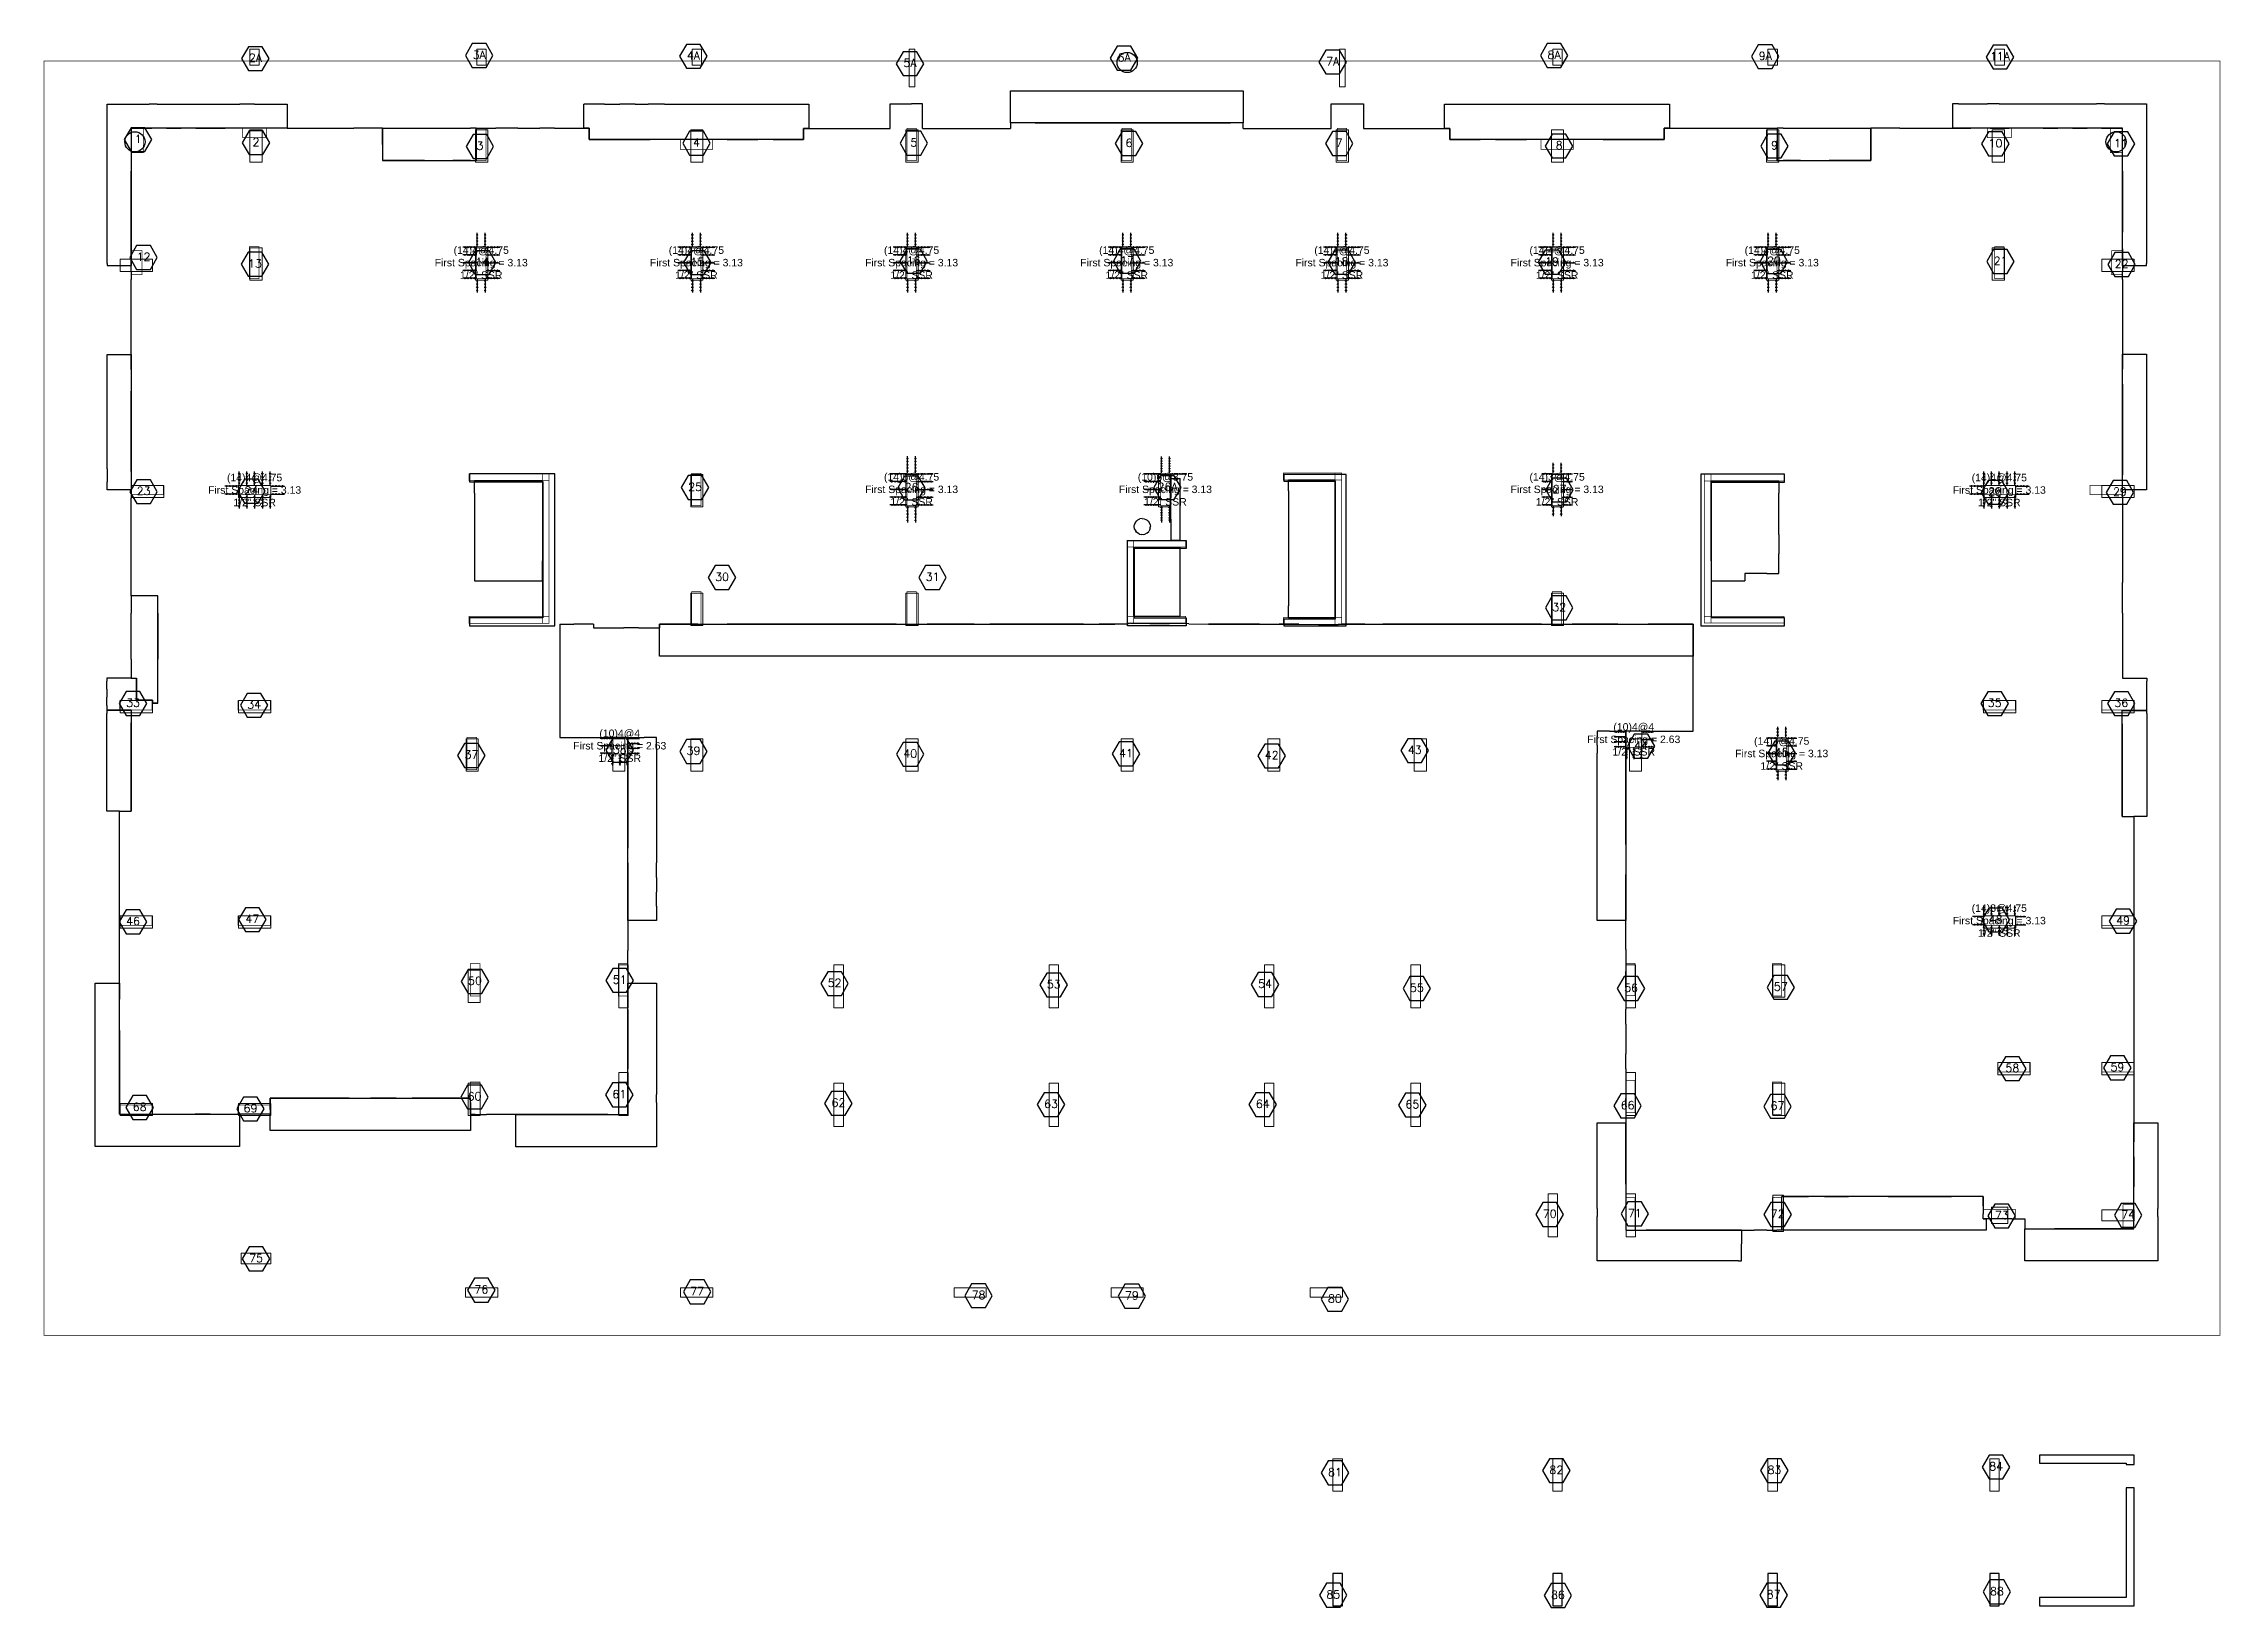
# Model space of a CAD drawing. Header units: inches. Extents: x 0 to 5513, y -1225 to 2781.
# Drawn here: x 2276 to 5513, y -1225 to 1099 of the extents above; entities that cross this region are included whole.
import ezdxf
from ezdxf.enums import TextEntityAlignment as Align

# ---------------------------------------------------------------- set-up
doc = ezdxf.new("R2010")
doc.units = ezdxf.units.IN
doc.header["$MEASUREMENT"] = 0
doc.linetypes.add('DOTTED', pattern=[5, 0, -5])
doc.linetypes.add('SOLID', pattern=[0])
for name, color, linetype in [('RAM_Concept_Element', 7, 'Continuous'), ('RAM_Concept_Reinforcement', 7, 'Continuous'), ('S-COL-01', 50, 'Continuous')]:
    doc.layers.add(name, color=color, linetype=linetype)
doc.layers.add('S-AUX MARK', color=11, linetype='Continuous', plot=False)
doc.styles.add('RAM Concept font', font='arial.ttf', dxfattribs={"height": 12})
doc.styles.add('ROMAND', font='romand.shx')

msp = doc.modelspace()

# ---------------------------------------------------------------- texts
at = {"layer": 'RAM_Concept_Reinforcement', "color": 9, "linetype": 'SOLID', "char_height": 11.111, "width": 222.222, "attachment_point": 5, "style": 'RAM Concept font'}
for s, insert in [('(14)4@4.75\\PFirst Spacing = 3.13\\P1/2" SSR', (2926.8, 773.7)), ('(14)4@4.75\\PFirst Spacing = 3.13\\P1/2" SSR', (3246.8, 773.7)), ('(14)4@4.75\\PFirst Spacing = 3.13\\P1/2" SSR', (3566.8, 773.7)), ('(14)4@4.75\\PFirst Spacing = 3.13\\P1/2" SSR', (3886.8, 773.7)), ('(14)4@4.75\\PFirst Spacing = 3.13\\P1/2" SSR', (4206.8, 773.7)), ('(14)4@4.75\\PFirst Spacing = 3.13\\P1/2" SSR', (4526.8, 773.7)), ('(14)4@4.75\\PFirst Spacing = 3.13\\P1/2" SSR', (4846.8, 773.7)), ('(14)4@4.75\\PFirst Spacing = 3.13\\P1/2" SSR', (2589.8, 435.7)), ('(14)5@4.75\\PFirst Spacing = 3.13\\P1/2" SSR', (3566.8, 436.7)), ('(10)6@3.75\\PFirst Spacing = 3.13\\P1/2" SSR', (3944.3, 436.7)), ('(14)3@4.75\\PFirst Spacing = 3.13\\P1/2" SSR', (4526.8, 436.7)), ('(14)4@4.75\\PFirst Spacing = 3.13\\P1/2" SSR', (5184.4, 435.7)), ('(10)4@4\\PFirst Spacing = 2.63\\P1/2" SSR', (3132.8, 55.6)), ('(10)4@4\\PFirst Spacing = 2.63\\P1/2" SSR', (4640.8, 65.1)), ('(14)3@4.75\\PFirst Spacing = 3.13\\P1/2" SSR', (4860.8, 44.1)), ('(14)3@4.75\\PFirst Spacing = 3.13\\P1/2" SSR', (5184.4, -204.3))]:
    msp.add_mtext(s, dxfattribs=dict(at, insert=insert))

# ---------------------------------------------------------------- blocks, each defined once
blk = doc.blocks.new('COL-TAG')
blk.add_lwpolyline([(16, -5.3), (8.3, -18.6), (16, -31.9), (31.3, -31.9), (39, -18.6), (31.3, -5.3)], close=True)
at = {"style": 'ROMAND'}
blk.add_attdef('XXX', text='', height=9, dxfattribs=at).set_placement((23.7, -22.3), align=Align.CENTER)

# ---------------------------------------------------------------- linework, layer by layer
at = {"layer": 'RAM_Concept_Element', "color": 150, "linetype": 'SOLID'}
for p, q in [((2370.4, 991.2), (2370.4, 1009.1)), ((2370.4, 1009.1), (2393.8, 1009.1)), ((2393.8, 1009.1), (2413.1, 1009.1)), ((2413.1, 1009.1), (2432.8, 1009.1)), ((2444.8, 1009.1), (2432.8, 1009.1)), ((2444.8, 1009.1), (2465.8, 1009.1)), ((2465.8, 1009.1), (2486.8, 1009.1)), ((2486.8, 1009.1), (2505.5, 1009.1)), ((2505.5, 1009.1), (2524.3, 1009.1)), ((2524.3, 1009.1), (2540.8, 1009.1)), ((2540.8, 1009.1), (2567.9, 1009.1)), ((2589.8, 1009.1), (2567.9, 1009.1)), ((2589.8, 1009.1), (2606.8, 1009.1)), ((2606.8, 1009.1), (2638.1, 1009.1)), ((2638.1, 1009.1), (2638.1, 973.6)), ((3079.5, 973.6), (3079.5, 1009.1)), ((3110.2, 1009.1), (3079.5, 1009.1)), ((3110.2, 1009.1), (3132.9, 1009.1)), ((3155.7, 1009.1), (3132.9, 1009.1)), ((3155.7, 1009.1), (3175.1, 1009.1)), ((3199.5, 1009.1), (3175.1, 1009.1)), ((3199.5, 1009.1), (3224, 1009.1)), ((3224, 1009.1), (3246.8, 1009.1)), ((3246.8, 1009.1), (3269.5, 1009.1)), ((3269.5, 1009.1), (3296.8, 1009.1)), ((3296.8, 1009.1), (3315.1, 1009.1)), ((3315.1, 1009.1), (3350.8, 1009.1)), ((3350.8, 1009.1), (3383.4, 1009.1)), ((3383.4, 1009.1), (3404.8, 1009.1)), ((3404.8, 1009.1), (3414, 1009.1)), ((3414, 1009.1), (3414, 973.3)), ((3534.8, 973.3), (3534.8, 1009.8)), ((3534.8, 1009.8), (3566.8, 1009.8)), ((3582.8, 1009.8), (3566.8, 1009.8)), ((3582.8, 973.3), (3582.8, 1009.8)), ((3714, 1006.7), (3714, 1028.9)), ((3714, 1028.9), (3724.8, 1028.9)), ((3714, 981.6), (3714, 1006.7)), ((3724.8, 1028.9), (3757.1, 1028.9)), ((3757.1, 1028.9), (3778.8, 1028.9)), ((3778.8, 1028.9), (3800.4, 1028.9)), ((3800.4, 1028.9), (3832.8, 1028.9)), ((3832.8, 1028.9), (3865.2, 1028.9)), ((3865.2, 1028.9), (3886.8, 1028.9)), ((3886.8, 1028.9), (3908.4, 1028.9)), ((3908.4, 1028.9), (3940.8, 1028.9)), ((3940.8, 1028.9), (3973.3, 1028.9)), ((3973.3, 1028.9), (3994.8, 1028.9)), ((3994.8, 1028.9), (4016.6, 1028.9)), ((4016.6, 1028.9), (4048.8, 1028.9)), ((4048.8, 1028.9), (4059.8, 1028.9)), ((4059.8, 1028.9), (4059.8, 1006.7)), ((4059.8, 1006.7), (4059.8, 981.6)), ((4190.8, 973.3), (4190.8, 1009.8)), ((4190.8, 1009.8), (4206.8, 1009.8)), ((4206.8, 1009.8), (4238.8, 1009.8)), ((4238.8, 1009.8), (4238.8, 973.3)), ((4359.5, 1009.1), (4368.8, 1009.1)), ((4359.5, 973.3), (4359.5, 1009.1)), ((4368.8, 1009.1), (4389.6, 1009.1)), ((4389.6, 1009.1), (4422.8, 1009.1)), ((4422.8, 1009.1), (4458.2, 1009.1)), ((4458.2, 1009.1), (4476.8, 1009.1)), ((4476.8, 1009.1), (4503.9, 1009.1)), ((4503.9, 1009.1), (4526.8, 1009.1)), ((4526.8, 1009.1), (4550.6, 1009.1)), ((4550.6, 1009.1), (4580.8, 1009.1)), ((4580.8, 1009.1), (4598.2, 1009.1)), ((4598.2, 1009.1), (4634.8, 1009.1)), ((4634.8, 1009.1), (4669.6, 1009.1)), ((4669.6, 1009.1), (4688.8, 1009.1)), ((4688.8, 1009.1), (4694, 1009.1)), ((4694, 1009.1), (4694, 973.8)), ((5123.8, 1009.6), (5115, 1009.6)), ((5115, 1009.6), (5115, 973.8)), ((5123.8, 1009.6), (5142.2, 1009.6)), ((5142.2, 1009.6), (5166.8, 1009.6)), ((5184.4, 1009.6), (5166.8, 1009.6)), ((5184.4, 1009.6), (5206.1, 1009.6)), ((5206.1, 1009.6), (5232.8, 1009.6)), ((5232.8, 1009.6), (5249.6, 1009.6)), ((5249.6, 1009.6), (5268.2, 1009.6)), ((5268.2, 1009.6), (5286.8, 1009.6)), ((5286.8, 1009.6), (5307.8, 1009.6)), ((5307.8, 1009.6), (5328.8, 1009.6)), ((5340.8, 1009.6), (5328.8, 1009.6)), ((5340.8, 1009.6), (5358.4, 1009.6)), ((5358.4, 1009.6), (5380.8, 1009.6)), ((5380.8, 1009.6), (5403.1, 1009.6)), ((5403.1, 1009.6), (5403.1, 991.5)), ((2370.4, 973.2), (2370.4, 991.2)), ((2370.4, 955.3), (2370.4, 973.2)), ((2406.1, 973.6), (2406.1, 955.3)), ((2406.1, 973.6), (2406.1, 955.3)), ((2406.1, 973.6), (2437, 973.6)), ((2437, 973.6), (2406.1, 973.6)), ((2458.8, 973.6), (2437, 973.6)), ((2458.8, 973.6), (2437, 973.6)), ((2480.6, 973.6), (2458.8, 973.6)), ((2458.8, 973.6), (2480.6, 973.6)), ((2502.5, 973.6), (2480.6, 973.6)), ((2502.5, 973.6), (2480.6, 973.6)), ((2524.3, 973.6), (2502.5, 973.6)), ((2502.5, 973.6), (2524.3, 973.6)), ((2524.3, 973.6), (2546.1, 973.6)), ((2546.1, 973.6), (2524.3, 973.6)), ((2576.8, 973.6), (2546.1, 973.6)), ((2576.8, 973.6), (2546.1, 973.6)), ((2607.5, 973.6), (2576.8, 973.6)), ((2607.5, 973.6), (2576.8, 973.6)), ((2638.1, 973.6), (2607.5, 973.6)), ((2638.1, 973.6), (2607.5, 973.6)), ((2638.1, 973.6), (2649.8, 973.6)), ((2649.8, 973.6), (2674, 973.6)), ((2674, 973.6), (2703.8, 973.6)), ((2703.8, 973.6), (2737.2, 973.6)), ((2757.8, 973.6), (2737.2, 973.6)), ((2780, 973.6), (2757.8, 973.6)), ((2780, 973.6), (2780, 949.3)), ((2780, 973.6), (2811.8, 973.6)), ((2780, 949.3), (2780, 973.6)), ((2811.8, 973.6), (2842.5, 973.6)), ((2842.5, 973.6), (2865.8, 973.6)), ((2865.8, 973.6), (2884.6, 973.6)), ((2884.6, 973.6), (2910.8, 973.6)), ((2919.3, 973.6), (2910.8, 973.6)), ((2919.3, 955.3), (2919.3, 973.6)), ((2919.3, 973.6), (2926.8, 973.6)), ((2919.3, 955.3), (2919.3, 973.6)), ((2926.8, 973.6), (2948.6, 973.6)), ((2981.3, 973.6), (2948.6, 973.6)), ((2981.3, 973.6), (3014.1, 973.6)), ((3035.9, 973.6), (3014.1, 973.6)), ((3035.9, 973.6), (3057.7, 973.6)), ((3057.7, 973.6), (3079.5, 973.6)), ((3087.4, 973.6), (3079.5, 973.6)), ((3079.5, 973.6), (3087.4, 973.6)), ((3087.4, 973.6), (3087.4, 956.8)), ((3087.4, 956.8), (3087.4, 973.6)), ((3406.1, 973.3), (3406.1, 956.8)), ((3414, 973.3), (3406.1, 973.3)), ((3406.1, 956.8), (3406.1, 973.3)), ((3406.1, 973.3), (3414, 973.3)), ((3414, 973.3), (3435.8, 973.3)), ((3435.8, 973.3), (3458.8, 973.3)), ((3458.8, 973.3), (3479.5, 973.3)), ((3479.5, 973.3), (3512.8, 973.3)), ((3512.8, 973.3), (3534.8, 973.3)), ((3582.8, 973.3), (3616.8, 973.3)), ((3616.8, 973.3), (3650.9, 973.3)), ((3650.9, 973.3), (3670.8, 973.3)), ((3670.8, 973.3), (3693, 973.3)), ((3693, 973.3), (3714, 973.3)), ((3714, 981.6), (3714, 973.3)), ((3750.7, 981.6), (3714, 981.6)), ((3750.7, 981.6), (3714, 981.6)), ((3750.7, 981.6), (3773.3, 981.6)), ((3773.3, 981.6), (3750.7, 981.6)), ((3773.3, 981.6), (3796, 981.6)), ((3796, 981.6), (3773.3, 981.6)), ((3796, 981.6), (3818.7, 981.6)), ((3818.7, 981.6), (3796, 981.6)), ((3818.7, 981.6), (3841.4, 981.6)), ((3841.4, 981.6), (3818.7, 981.6)), ((3841.4, 981.6), (3864.1, 981.6)), ((3864.1, 981.6), (3841.4, 981.6)), ((3864.1, 981.6), (3886.8, 981.6)), ((3886.8, 981.6), (3864.1, 981.6)), ((3909.4, 981.6), (3886.8, 981.6)), ((3886.8, 981.6), (3909.4, 981.6)), ((3932.1, 981.6), (3909.4, 981.6)), ((3909.4, 981.6), (3932.1, 981.6)), ((3954.8, 981.6), (3932.1, 981.6)), ((3932.1, 981.6), (3954.8, 981.6)), ((3977.5, 981.6), (3954.8, 981.6)), ((3954.8, 981.6), (3977.5, 981.6)), ((4000.2, 981.6), (3977.5, 981.6)), ((3977.5, 981.6), (4000.2, 981.6)), ((4022.9, 981.6), (4000.2, 981.6)), ((4000.2, 981.6), (4022.9, 981.6)), ((4041.3, 981.6), (4022.9, 981.6)), ((4022.9, 981.6), (4041.3, 981.6)), ((4059.8, 981.6), (4041.3, 981.6)), ((4059.8, 981.6), (4041.3, 981.6)), ((4059.8, 973.3), (4059.8, 981.6)), ((4059.8, 973.3), (4080.8, 973.3)), ((4080.8, 973.3), (4102.8, 973.3)), ((4102.8, 973.3), (4122.8, 973.3)), ((4122.8, 973.3), (4156.8, 973.3)), ((4156.8, 973.3), (4190.8, 973.3)), ((4238.8, 973.3), (4260.8, 973.3)), ((4260.8, 973.3), (4294.1, 973.3)), ((4294.1, 973.3), (4314.8, 973.3)), ((4314.8, 973.3), (4337.7, 973.3)), ((4337.7, 973.3), (4359.5, 973.3)), ((4359.5, 973.3), (4367.4, 973.3)), ((4367.4, 973.3), (4359.5, 973.3)), ((4367.4, 973.3), (4367.4, 956.8)), ((4367.4, 956.8), (4367.4, 973.3)), ((4686.1, 973.8), (4686.1, 956.8)), ((4686.1, 956.8), (4686.1, 973.8)), ((4686.1, 973.8), (4694, 973.8)), ((4694, 973.8), (4686.1, 973.8)), ((4694, 973.8), (4715.8, 973.8)), ((4715.8, 973.8), (4742.8, 973.8)), ((4742.8, 973.8), (4772.1, 973.8)), ((4772.1, 973.8), (4796.8, 973.8)), ((4796.8, 973.8), (4816.7, 973.8)), ((4816.7, 973.8), (4846.8, 973.8)), ((4846.8, 973.8), (4854.3, 973.8)), ((4854.3, 973.8), (4854.3, 955.3)), ((4862.8, 973.8), (4854.3, 973.8)), ((4854.3, 973.8), (4854.3, 955.3)), ((4862.8, 973.8), (4889, 973.8)), ((4889, 973.8), (4907.8, 973.8)), ((4907.8, 973.8), (4931.2, 973.8)), ((4931.2, 973.8), (4961.8, 973.8)), ((4961.8, 973.8), (4993.5, 973.8)), ((4993.5, 973.8), (4993.5, 949.3)), ((4993.5, 949.3), (4993.5, 973.8)), ((5015.8, 973.8), (4993.5, 973.8)), ((5036.7, 973.8), (5015.8, 973.8)), ((5036.7, 973.8), (5069.8, 973.8)), ((5069.8, 973.8), (5092.4, 973.8)), ((5092.4, 973.8), (5115, 973.8)), ((5142.2, 973.8), (5115, 973.8)), ((5115, 973.8), (5142.2, 973.8)), ((5170.8, 973.8), (5142.2, 973.8)), ((5170.8, 973.8), (5142.2, 973.8)), ((5199.3, 973.8), (5170.8, 973.8)), ((5170.8, 973.8), (5199.3, 973.8)), ((5227.9, 973.8), (5199.3, 973.8)), ((5227.9, 973.8), (5199.3, 973.8)), ((5249.6, 973.8), (5227.9, 973.8)), ((5249.6, 973.8), (5227.9, 973.8)), ((5249.6, 973.8), (5271.4, 973.8)), ((5271.4, 973.8), (5249.6, 973.8)), ((5293.1, 973.8), (5271.4, 973.8)), ((5293.1, 973.8), (5271.4, 973.8)), ((5293.1, 973.8), (5314.9, 973.8)), ((5314.9, 973.8), (5293.1, 973.8)), ((5336.6, 973.8), (5314.9, 973.8)), ((5336.6, 973.8), (5314.9, 973.8)), ((5367.4, 973.8), (5336.6, 973.8)), ((5336.6, 973.8), (5367.4, 973.8)), ((5367.4, 955.3), (5367.4, 973.8)), ((5367.4, 955.3), (5367.4, 973.8)), ((5403.1, 991.5), (5403.1, 973.4)), ((5403.1, 973.4), (5403.1, 955.3)), ((2370.4, 943.3), (2370.4, 955.3)), ((2370.4, 909.9), (2370.4, 943.3)), ((2406.1, 955.3), (2406.1, 943.3)), ((2406.1, 955.3), (2406.1, 943.3)), ((2406.1, 943.3), (2406.1, 909.9)), ((2406.1, 943.3), (2406.1, 909.9)), ((2780, 949.3), (2780, 925.8)), ((2780, 949.3), (2780, 925.8)), ((2919.3, 943.3), (2919.3, 955.3)), ((2919.3, 955.3), (2919.3, 943.3)), ((2919.3, 925.8), (2919.3, 943.3)), ((2919.3, 925.8), (2919.3, 943.3)), ((3087.4, 956.8), (3109.6, 956.8)), ((3109.6, 956.8), (3087.4, 956.8)), ((3132.5, 956.8), (3109.6, 956.8)), ((3109.6, 956.8), (3132.5, 956.8)), ((3155.3, 956.8), (3132.5, 956.8)), ((3132.5, 956.8), (3155.3, 956.8)), ((3155.3, 956.8), (3178.2, 956.8)), ((3178.2, 956.8), (3155.3, 956.8)), ((3201.1, 956.8), (3178.2, 956.8)), ((3201.1, 956.8), (3178.2, 956.8)), ((3231.5, 956.8), (3201.1, 956.8)), ((3231.5, 956.8), (3201.1, 956.8)), ((3262, 956.8), (3231.5, 956.8)), ((3262, 956.8), (3231.5, 956.8)), ((3292.5, 956.8), (3262, 956.8)), ((3292.5, 956.8), (3262, 956.8)), ((3315.3, 956.8), (3292.5, 956.8)), ((3292.5, 956.8), (3315.3, 956.8)), ((3338.2, 956.8), (3315.3, 956.8)), ((3315.3, 956.8), (3338.2, 956.8)), ((3361.1, 956.8), (3338.2, 956.8)), ((3361.1, 956.8), (3338.2, 956.8)), ((3383.9, 956.8), (3361.1, 956.8)), ((3361.1, 956.8), (3383.9, 956.8)), ((3406.1, 956.8), (3383.9, 956.8)), ((3383.9, 956.8), (3406.1, 956.8)), ((4367.4, 956.8), (4389.6, 956.8)), ((4389.6, 956.8), (4367.4, 956.8)), ((4389.6, 956.8), (4412.5, 956.8)), ((4412.5, 956.8), (4389.6, 956.8)), ((4435.3, 956.8), (4412.5, 956.8)), ((4435.3, 956.8), (4412.5, 956.8)), ((4458.2, 956.8), (4435.3, 956.8)), ((4435.3, 956.8), (4458.2, 956.8)), ((4458.2, 956.8), (4481.1, 956.8)), ((4481.1, 956.8), (4458.2, 956.8)), ((4511.5, 956.8), (4481.1, 956.8)), ((4511.5, 956.8), (4481.1, 956.8)), ((4542, 956.8), (4511.5, 956.8)), ((4542, 956.8), (4511.5, 956.8)), ((4572.5, 956.8), (4542, 956.8)), ((4572.5, 956.8), (4542, 956.8)), ((4595.3, 956.8), (4572.5, 956.8)), ((4595.3, 956.8), (4572.5, 956.8)), ((4618.2, 956.8), (4595.3, 956.8)), ((4595.3, 956.8), (4618.2, 956.8)), ((4618.2, 956.8), (4641.1, 956.8)), ((4641.1, 956.8), (4618.2, 956.8)), ((4641.1, 956.8), (4663.9, 956.8)), ((4663.9, 956.8), (4641.1, 956.8)), ((4686.1, 956.8), (4663.9, 956.8)), ((4663.9, 956.8), (4686.1, 956.8)), ((4854.3, 943.3), (4854.3, 955.3)), ((4854.3, 955.3), (4854.3, 943.3)), ((4854.3, 925.8), (4854.3, 943.3)), ((4854.3, 943.3), (4854.3, 925.8)), ((4993.5, 925.8), (4993.5, 949.3)), ((4993.5, 949.3), (4993.5, 925.8)), ((5367.4, 943.3), (5367.4, 955.3)), ((5367.4, 943.3), (5367.4, 955.3)), ((5367.4, 909.9), (5367.4, 943.3)), ((5367.4, 909.9), (5367.4, 943.3)), ((5403.1, 955.3), (5403.1, 943.3)), ((5403.1, 943.3), (5403.1, 910.1)), ((2370.4, 887.2), (2370.4, 909.9)), ((2406.1, 909.9), (2406.1, 887.2)), ((2406.1, 887.2), (2406.1, 909.9)), ((2780, 925.8), (2811.2, 925.8)), ((2811.2, 925.8), (2780, 925.8)), ((2842.4, 925.8), (2811.2, 925.8)), ((2811.2, 925.8), (2842.4, 925.8)), ((2842.4, 925.8), (2863.5, 925.8)), ((2842.4, 925.8), (2863.5, 925.8)), ((2863.5, 925.8), (2884.6, 925.8)), ((2863.5, 925.8), (2884.6, 925.8)), ((2884.6, 925.8), (2910.8, 925.8)), ((2910.8, 925.8), (2884.6, 925.8)), ((2910.8, 925.8), (2919.3, 925.8)), ((2910.8, 925.8), (2919.3, 925.8)), ((4854.3, 925.8), (4862.8, 925.8)), ((4854.3, 925.8), (4862.8, 925.8)), ((4889, 925.8), (4862.8, 925.8)), ((4862.8, 925.8), (4889, 925.8)), ((4889, 925.8), (4910.1, 925.8)), ((4889, 925.8), (4910.1, 925.8)), ((4910.1, 925.8), (4931.2, 925.8)), ((4910.1, 925.8), (4931.2, 925.8)), ((4931.2, 925.8), (4962.4, 925.8)), ((4962.4, 925.8), (4931.2, 925.8)), ((4993.5, 925.8), (4962.4, 925.8)), ((4962.4, 925.8), (4993.5, 925.8)), ((5367.4, 909.9), (5367.4, 887.2)), ((5367.4, 887.2), (5367.4, 909.9)), ((5403.1, 910.1), (5403.1, 887.4)), ((2370.4, 864.5), (2370.4, 887.2)), ((2406.1, 887.2), (2406.1, 864.5)), ((2406.1, 864.5), (2406.1, 887.2)), ((5367.4, 887.2), (5367.4, 864.5)), ((5367.4, 864.5), (5367.4, 887.2)), ((5403.1, 887.4), (5403.1, 864.7)), ((2370.4, 841.8), (2370.4, 864.5)), ((2370.4, 819.1), (2370.4, 841.8)), ((2406.1, 864.5), (2406.1, 841.8)), ((2406.1, 841.8), (2406.1, 864.5)), ((2406.1, 841.8), (2406.1, 819.1)), ((2406.1, 819.1), (2406.1, 841.8)), ((5367.4, 864.5), (5367.4, 841.8)), ((5367.4, 841.8), (5367.4, 864.5)), ((5367.4, 841.8), (5367.4, 819.1)), ((5367.4, 819.1), (5367.4, 841.8)), ((5403.1, 864.7), (5403.1, 842)), ((5403.1, 842), (5403.1, 819.3)), ((2370.4, 784.7), (2370.4, 819.1)), ((2406.1, 819.1), (2406.1, 794.3)), ((2406.1, 794.3), (2406.1, 819.1)), ((5367.4, 794.3), (5367.4, 819.1)), ((5367.4, 794.3), (5367.4, 819.1)), ((5403.1, 819.3), (5403.1, 784.7)), ((2370.4, 772.7), (2370.4, 784.7)), ((2406.1, 794.3), (2406.1, 769.6)), ((2406.1, 769.6), (2406.1, 794.3)), ((5367.4, 794.3), (5367.4, 769.6)), ((5367.4, 769.6), (5367.4, 794.3)), ((5403.1, 784.7), (5403.1, 772.7)), ((2370.4, 772.7), (2370.4, 769.6)), ((2370.4, 769.6), (2406.1, 769.6)), ((2406.1, 760.7), (2406.1, 769.6)), ((2406.1, 760.7), (2406.1, 748.7)), ((2406.1, 731.4), (2406.1, 748.7)), ((5367.4, 769.6), (5367.4, 760.7)), ((5367.4, 769.6), (5403.1, 769.6)), ((5367.4, 748.7), (5367.4, 760.7)), ((5367.4, 748.7), (5367.4, 728.4)), ((5403.1, 769.6), (5403.1, 772.7)), ((2406.1, 710.3), (2406.1, 731.4)), ((5367.4, 728.4), (5367.4, 705.7)), ((2406.1, 689.2), (2406.1, 710.3)), ((2406.1, 668.1), (2406.1, 689.2)), ((5367.4, 705.7), (5367.4, 683.1)), ((5367.4, 683.1), (5367.4, 660.4)), ((2406.1, 637.1), (2406.1, 668.1)), ((5367.4, 660.4), (5367.4, 637.8)), ((2370.4, 606.6), (2370.4, 637.1)), ((2370.4, 637.1), (2406.1, 637.1)), ((2406.1, 637.1), (2406.1, 614.7)), ((2406.1, 614.7), (2406.1, 637.1)), ((5367.4, 637.8), (5367.4, 615.3)), ((5367.4, 637.8), (5403.4, 637.8)), ((5367.4, 615.3), (5367.4, 637.8)), ((5367.4, 592.9), (5367.4, 615.3)), ((5367.4, 592.9), (5367.4, 615.3)), ((5403.4, 637.8), (5403.4, 615.3)), ((5403.4, 615.3), (5403.4, 592.9)), ((2370.4, 582.7), (2370.4, 606.6)), ((2406.1, 614.7), (2406.1, 582.7)), ((2406.1, 614.7), (2406.1, 582.7)), ((5367.4, 592.9), (5367.4, 570.4)), ((5367.4, 570.4), (5367.4, 592.9)), ((5403.4, 592.9), (5403.4, 570.4)), ((2370.4, 558.8), (2370.4, 582.7)), ((2370.4, 534.9), (2370.4, 558.8)), ((2406.1, 582.7), (2406.1, 558.8)), ((2406.1, 558.8), (2406.1, 582.7)), ((2406.1, 558.8), (2406.1, 534.9)), ((2406.1, 534.9), (2406.1, 558.8)), ((5367.4, 570.4), (5367.4, 548)), ((5367.4, 548), (5367.4, 570.4)), ((5403.4, 570.4), (5403.4, 548)), ((2370.4, 511.1), (2370.4, 534.9)), ((2406.1, 534.9), (2406.1, 511.1)), ((2406.1, 511.1), (2406.1, 534.9)), ((5367.4, 548), (5367.4, 525.5)), ((5367.4, 525.5), (5367.4, 548)), ((5367.4, 525.5), (5367.4, 503.1)), ((5367.4, 503.1), (5367.4, 525.5)), ((5403.4, 548), (5403.4, 525.5)), ((5403.4, 525.5), (5403.4, 503.1)), ((2370.4, 487.2), (2370.4, 511.1)), ((2370.4, 467.4), (2370.4, 487.2)), ((2406.1, 511.1), (2406.1, 487.2)), ((2406.1, 487.2), (2406.1, 511.1)), ((2406.1, 487.2), (2406.1, 463.3)), ((2406.1, 463.3), (2406.1, 487.2)), ((5367.4, 503.1), (5367.4, 480.6)), ((5367.4, 480.6), (5367.4, 503.1)), ((5403.4, 503.1), (5403.4, 480.6)), ((2370.4, 467.4), (2370.4, 447.7)), ((2406.1, 463.3), (2406.1, 435.9)), ((2406.1, 463.3), (2406.1, 435.9)), ((5367.4, 480.6), (5367.4, 458.1)), ((5367.4, 458.1), (5367.4, 480.6)), ((5367.4, 435.9), (5367.4, 458.1)), ((5367.4, 435.9), (5367.4, 458.1)), ((5403.4, 480.6), (5403.4, 447.7)), ((2370.4, 435.9), (2370.4, 447.7)), ((2406.1, 435.9), (2370.4, 435.9)), ((2406.1, 435.9), (2406.1, 423.7)), ((2406.1, 390.8), (2406.1, 423.7)), ((2916.9, 431.1), (2916.9, 449.7)), ((2916.9, 449.7), (2933.7, 449.7)), ((2916.9, 431.1), (2916.9, 412.1)), ((2933.7, 449.7), (2950.5, 449.7)), ((2950.5, 449.7), (2984.1, 449.7)), ((2984.1, 449.7), (3017.8, 449.7)), ((3017.8, 449.7), (3017.8, 419.9)), ((3952.3, 453), (3952.3, 436.2)), ((3952.3, 453), (3966.3, 453)), ((3952.3, 436.2), (3952.3, 424.2)), ((3952.3, 392.6), (3952.3, 424.2)), ((3966.3, 433.7), (3966.3, 453)), ((3966.3, 414.3), (3966.3, 433.7)), ((4127.3, 434.5), (4127.3, 450.9)), ((4127.3, 450.9), (4161.8, 450.9)), ((4127.3, 434.5), (4127.3, 415.4)), ((4161.8, 450.9), (4196.3, 450.9)), ((4196.3, 450.9), (4196.3, 416.8)), ((4755.8, 419.6), (4755.8, 449.3)), ((4755.8, 449.3), (4789.4, 449.3)), ((4789.4, 449.3), (4823, 449.3)), ((4823, 449.3), (4856.6, 449.3)), ((4856.6, 449.3), (4856.6, 431.1)), ((4856.6, 412.1), (4856.6, 431.1)), ((5367.4, 423.7), (5367.4, 435.9)), ((5403.4, 435.9), (5367.4, 435.9)), ((5367.4, 423.7), (5367.4, 390)), ((5403.4, 447.7), (5403.4, 435.9)), ((2406.1, 368.4), (2406.1, 390.8)), ((2916.9, 412.1), (2916.9, 391.1)), ((2916.9, 391.1), (2916.9, 369.7)), ((3017.8, 419.9), (3017.8, 390.1)), ((3017.8, 390.1), (3017.8, 360.3)), ((3899.4, 387.2), (3901.6, 390.1)), ((3901.6, 390.1), (3903.4, 391.5)), ((3903.4, 391.5), (3906.2, 392.8)), ((3909.9, 393.4), (3906.2, 392.8)), ((3909.9, 393.4), (3912.9, 393)), ((3912.9, 393), (3915.2, 392.1)), ((3915.2, 392.1), (3917.2, 390.9)), ((3917.2, 390.9), (3918.8, 389.4)), ((3918.8, 389.4), (3920.2, 387.6)), ((3952.3, 392.6), (3952.3, 360.9)), ((3966.3, 392), (3966.3, 414.3)), ((3966.3, 360.9), (3966.3, 392)), ((4127.3, 415.4), (4127.3, 393)), ((4127.3, 393), (4127.3, 370.7)), ((4196.3, 416.8), (4196.3, 382.6)), ((4755.8, 389.9), (4755.8, 419.6)), ((4755.8, 360.1), (4755.8, 389.9)), ((4856.6, 390.9), (4856.6, 412.1)), ((4856.6, 369.6), (4856.6, 390.9)), ((5367.4, 390), (5367.4, 367.1)), ((2406.1, 346), (2406.1, 368.4)), ((2916.9, 369.7), (2916.9, 348.4)), ((3017.8, 360.3), (3017.8, 330.5)), ((3897.9, 381.8), (3898.3, 384.4)), ((3898.5, 377.5), (3897.9, 381.8)), ((3899.4, 387.2), (3898.3, 384.4)), ((3898.5, 377.5), (3900.1, 374.5)), ((3901.4, 372.9), (3900.1, 374.5)), ((3903.1, 371.5), (3901.4, 372.9)), ((3905.8, 370.1), (3903.1, 371.5)), ((3905.8, 370.1), (3908.3, 369.5)), ((3911.1, 369.4), (3908.3, 369.5)), ((3913.3, 369.8), (3911.1, 369.4)), ((3916.9, 371.6), (3913.3, 369.8)), ((3916.9, 371.6), (3919.5, 374.1)), ((3920.7, 376.2), (3919.5, 374.1)), ((3920.2, 387.6), (3921.6, 384.1)), ((3921.8, 379.6), (3920.7, 376.2)), ((3921.6, 384.1), (3921.9, 382.1)), ((3921.8, 379.6), (3921.9, 382.1)), ((3966.3, 360.9), (3952.3, 360.9)), ((4127.3, 370.7), (4127.3, 348.4)), ((4196.3, 382.6), (4196.3, 348.4)), ((4755.8, 330.4), (4755.8, 360.1)), ((4856.6, 369.6), (4856.6, 340.7)), ((5367.4, 367.1), (5367.4, 344.3)), ((2406.1, 323.5), (2406.1, 346)), ((2916.9, 348.4), (2916.9, 327)), ((2916.9, 327), (2916.9, 300.7)), ((3017.8, 300.7), (3017.8, 330.5)), ((3897.3, 316.6), (3897.3, 350.9)), ((3897.3, 350.9), (3931.8, 350.9)), ((3931.8, 350.9), (3966.3, 350.9)), ((3966.3, 330.1), (3966.3, 350.9)), ((3966.3, 309.2), (3966.3, 330.1)), ((4127.3, 348.4), (4127.3, 326)), ((4127.3, 326), (4127.3, 303.7)), ((4196.3, 348.4), (4196.3, 314.3)), ((4755.8, 330.4), (4755.8, 300.7)), ((4856.6, 311.7), (4856.6, 340.7)), ((5367.4, 344.3), (5367.4, 321.4)), ((2406.1, 301.1), (2406.1, 323.5)), ((2406.1, 278.7), (2406.1, 301.1)), ((2916.9, 300.7), (2934.8, 300.7)), ((2934.8, 300.7), (2954.2, 300.7)), ((2954.2, 300.7), (2976.8, 300.7)), ((2976.8, 300.7), (2997.3, 300.7)), ((2997.3, 300.7), (3017.8, 300.7)), ((3897.3, 282.3), (3897.3, 316.6)), ((3966.3, 288.3), (3966.3, 309.2)), ((4127.3, 303.7), (4127.3, 281.4)), ((4196.3, 314.3), (4196.3, 280.1)), ((4755.8, 300.7), (4776.3, 300.7)), ((4776.3, 300.7), (4796.8, 300.7)), ((4796.8, 300.7), (4805.8, 300.7)), ((4805.8, 311.7), (4805.8, 300.7)), ((4838.8, 311.7), (4805.8, 311.7)), ((4838.8, 311.7), (4856.6, 311.7)), ((5367.4, 321.4), (5367.4, 298.5)), ((5367.4, 275.7), (5367.4, 298.5)), ((2406.1, 278.7), (2406.1, 252.8)), ((2426.1, 278.7), (2406.1, 278.7)), ((2426.1, 278.7), (2406.1, 278.7)), ((2446, 278.7), (2426.1, 278.7)), ((2446, 278.7), (2426.1, 278.7)), ((2446, 252.8), (2446, 278.7)), ((2446, 252.8), (2446, 278.7)), ((3897.3, 247.9), (3897.3, 282.3)), ((3966.3, 267.4), (3966.3, 288.3)), ((3966.3, 247.9), (3966.3, 267.4)), ((4127.3, 281.4), (4127.3, 263.6)), ((4127.3, 245.9), (4127.3, 263.6)), ((4196.3, 280.1), (4196.3, 245.9)), ((5367.4, 252.8), (5367.4, 275.7)), ((2406.1, 230), (2406.1, 252.8)), ((2406.1, 207.1), (2406.1, 230)), ((2446, 252.8), (2446, 230)), ((2446, 230), (2446, 252.8)), ((2446, 230), (2446, 207.1)), ((2446, 207.1), (2446, 230)), ((3043.9, 236.6), (3043.9, 217.9)), ((3043.9, 236.6), (3064.3, 236.6)), ((3084.8, 236.6), (3064.3, 236.6)), ((3093.7, 236.6), (3084.8, 236.6)), ((3093.7, 236.6), (3093.7, 230.8)), ((3093.7, 230.8), (3117.8, 230.8)), ((3117.8, 230.8), (3138.8, 230.8)), ((3160.8, 230.8), (3138.8, 230.8)), ((3160.8, 230.8), (3191.8, 230.8)), ((3191.8, 230.8), (3191.8, 236.5)), ((3210.1, 236.5), (3191.8, 236.5)), ((3191.8, 236.5), (3191.8, 230.8)), ((3191.8, 236.5), (3210.1, 236.5)), ((3191.8, 212.5), (3191.8, 230.8)), ((3210.1, 236.5), (3228.4, 236.5)), ((3228.4, 236.5), (3210.1, 236.5)), ((3228.4, 236.5), (3249, 236.5)), ((3249, 236.5), (3228.4, 236.5)), ((3249, 236.5), (3269.6, 236.5)), ((3249, 236.5), (3269.6, 236.5)), ((3269.6, 236.5), (3292.5, 236.5)), ((3269.6, 236.5), (3292.5, 236.5)), ((3292.5, 236.5), (3315.3, 236.5)), ((3315.3, 236.5), (3292.5, 236.5)), ((3315.3, 236.5), (3338.2, 236.5)), ((3338.2, 236.5), (3315.3, 236.5)), ((3338.2, 236.5), (3361.1, 236.5)), ((3361.1, 236.5), (3338.2, 236.5)), ((3361.1, 236.5), (3383.9, 236.5)), ((3383.9, 236.5), (3361.1, 236.5)), ((3406.8, 236.5), (3383.9, 236.5)), ((3383.9, 236.5), (3406.8, 236.5)), ((3406.8, 236.5), (3429.6, 236.5)), ((3429.6, 236.5), (3406.8, 236.5)), ((3429.6, 236.5), (3452.5, 236.5)), ((3452.5, 236.5), (3429.6, 236.5)), ((3452.5, 236.5), (3475.3, 236.5)), ((3475.3, 236.5), (3452.5, 236.5)), ((3475.3, 236.5), (3498.2, 236.5)), ((3498.2, 236.5), (3475.3, 236.5)), ((3498.2, 236.5), (3521.1, 236.5)), ((3521.1, 236.5), (3498.2, 236.5)), ((3521.1, 236.5), (3543.9, 236.5)), ((3543.9, 236.5), (3521.1, 236.5)), ((3543.9, 236.5), (3567, 236.5)), ((3543.9, 236.5), (3567, 236.5)), ((3567, 236.5), (3590, 236.5)), ((3567, 236.5), (3590, 236.5)), ((3590, 236.5), (3613.3, 236.5)), ((3613.3, 236.5), (3590, 236.5)), ((3613.3, 236.5), (3636.6, 236.5)), ((3636.6, 236.5), (3613.3, 236.5)), ((3636.6, 236.5), (3659.8, 236.5)), ((3659.8, 236.5), (3636.6, 236.5)), ((3659.8, 236.5), (3683.1, 236.5)), ((3659.8, 236.5), (3683.1, 236.5)), ((3706.3, 236.5), (3683.1, 236.5)), ((3683.1, 236.5), (3706.3, 236.5)), ((3729.6, 236.5), (3706.3, 236.5)), ((3706.3, 236.5), (3729.6, 236.5)), ((3752.9, 236.5), (3729.6, 236.5)), ((3729.6, 236.5), (3752.9, 236.5)), ((3752.9, 236.5), (3776.1, 236.5)), ((3776.1, 236.5), (3752.9, 236.5)), ((3776.1, 236.5), (3799.4, 236.5)), ((3799.4, 236.5), (3776.1, 236.5)), ((3799.4, 236.5), (3822.7, 236.5)), ((3822.7, 236.5), (3799.4, 236.5)), ((3822.7, 236.5), (3845.9, 236.5)), ((3822.7, 236.5), (3845.9, 236.5)), ((3845.9, 236.5), (3869.2, 236.5)), ((3869.2, 236.5), (3845.9, 236.5)), ((3886.8, 236.5), (3869.2, 236.5)), ((3886.8, 236.5), (3869.2, 236.5)), ((3892.3, 237.9), (3886.8, 236.5)), ((3892.3, 237.9), (3886.8, 236.5)), ((3892.3, 237.9), (3921.3, 237.6)), ((3892.3, 237.9), (3921.3, 237.6)), ((3931.8, 247.9), (3897.3, 247.9)), ((3921.3, 237.6), (3950.2, 237.2)), ((3921.3, 237.6), (3950.2, 237.2)), ((3966.3, 247.9), (3931.8, 247.9)), ((3979.2, 236.9), (3950.2, 237.2)), ((3979.2, 236.9), (3950.2, 237.2)), ((3979.2, 236.9), (4008.2, 236.5)), ((3979.2, 236.9), (4008.2, 236.5)), ((4027.3, 236.5), (4008.2, 236.5)), ((4008.2, 236.5), (4027.3, 236.5)), ((4046.3, 236.5), (4027.3, 236.5)), ((4027.3, 236.5), (4046.3, 236.5)), ((4065.3, 236.5), (4046.3, 236.5)), ((4046.3, 236.5), (4065.3, 236.5)), ((4084.3, 236.5), (4065.3, 236.5)), ((4065.3, 236.5), (4084.3, 236.5)), ((4084.3, 236.5), (4113.5, 236.4)), ((4084.3, 236.5), (4113.5, 236.4)), ((4142.8, 236.2), (4113.5, 236.4)), ((4113.5, 236.4), (4142.8, 236.2)), ((4161.8, 245.9), (4127.3, 245.9)), ((4142.8, 236.2), (4172, 236.1)), ((4142.8, 236.2), (4172, 236.1)), ((4196.3, 245.9), (4161.8, 245.9)), ((4172, 236.1), (4201.3, 235.9)), ((4172, 236.1), (4201.3, 235.9)), ((4201.3, 235.9), (4206.8, 236.5)), ((4206.8, 236.5), (4201.3, 235.9)), ((4224.5, 236.5), (4206.8, 236.5)), ((4206.8, 236.5), (4224.5, 236.5)), ((4240.9, 236.5), (4224.5, 236.5)), ((4224.5, 236.5), (4240.9, 236.5)), ((4240.9, 236.5), (4267.6, 236.5)), ((4240.9, 236.5), (4267.6, 236.5)), ((4294.3, 236.5), (4267.6, 236.5)), ((4267.6, 236.5), (4294.3, 236.5)), ((4317.5, 236.5), (4294.3, 236.5)), ((4294.3, 236.5), (4317.5, 236.5)), ((4340.8, 236.5), (4317.5, 236.5)), ((4317.5, 236.5), (4340.8, 236.5)), ((4364, 236.5), (4340.8, 236.5)), ((4340.8, 236.5), (4364, 236.5)), ((4387.3, 236.5), (4364, 236.5)), ((4364, 236.5), (4387.3, 236.5)), ((4410.5, 236.5), (4387.3, 236.5)), ((4387.3, 236.5), (4410.5, 236.5)), ((4433.8, 236.5), (4410.5, 236.5)), ((4410.5, 236.5), (4433.8, 236.5)), ((4457, 236.5), (4433.8, 236.5)), ((4433.8, 236.5), (4457, 236.5)), ((4457, 236.5), (4480.3, 236.5)), ((4480.3, 236.5), (4457, 236.5)), ((4480.3, 236.5), (4503.5, 236.5)), ((4503.5, 236.5), (4480.3, 236.5)), ((4503.5, 236.5), (4526.4, 236.5)), ((4503.5, 236.5), (4526.4, 236.5)), ((4526.4, 236.5), (4549.3, 236.5)), ((4526.4, 236.5), (4549.3, 236.5)), ((4571.9, 236.5), (4549.3, 236.5)), ((4549.3, 236.5), (4571.9, 236.5)), ((4571.9, 236.5), (4594.4, 236.5)), ((4594.4, 236.5), (4571.9, 236.5)), ((4594.4, 236.5), (4617, 236.5)), ((4617, 236.5), (4594.4, 236.5)), ((4617, 236.5), (4639.6, 236.5)), ((4617, 236.5), (4639.6, 236.5)), ((4639.6, 236.5), (4662.1, 236.5)), ((4639.6, 236.5), (4662.1, 236.5)), ((4684.7, 236.5), (4662.1, 236.5)), ((4662.1, 236.5), (4684.7, 236.5)), ((4684.7, 236.5), (4707.2, 236.5)), ((4707.2, 236.5), (4684.7, 236.5)), ((4729.1, 236.5), (4707.2, 236.5)), ((4707.2, 236.5), (4729.1, 236.5)), ((4729.1, 236.5), (4729.1, 215.8)), ((4729.1, 215.8), (4729.1, 236.5)), ((5367.4, 252.8), (5367.4, 230)), ((5367.4, 230), (5367.4, 207.1)), ((2406.1, 184.3), (2406.1, 207.1)), ((2446, 207.1), (2446, 184.3)), ((2446, 184.3), (2446, 207.1)), ((3043.9, 217.9), (3043.9, 193)), ((3191.8, 188.6), (3191.8, 212.5)), ((4729.1, 215.8), (4729.1, 188.6)), ((4729.1, 188.6), (4729.1, 215.8)), ((5367.4, 207.1), (5367.4, 184.3)), ((2406.1, 184.3), (2406.1, 156.2)), ((2446, 151.7), (2446, 184.3)), ((2446, 151.7), (2446, 184.3)), ((3043.9, 193), (3043.9, 171.8)), ((3043.9, 171.8), (3043.9, 150.5)), ((3210.1, 188.6), (3191.8, 188.6)), ((3228.4, 188.6), (3210.1, 188.6)), ((3246.8, 188.6), (3228.4, 188.6)), ((3269.6, 188.6), (3246.8, 188.6)), ((3296.8, 188.6), (3269.6, 188.6)), ((3315.3, 188.6), (3296.8, 188.6)), ((3350.8, 188.6), (3315.3, 188.6)), ((3383.9, 188.6), (3350.8, 188.6)), ((3404.8, 188.6), (3383.9, 188.6)), ((3429.6, 188.6), (3404.8, 188.6)), ((3458.8, 188.6), (3429.6, 188.6)), ((3475.3, 188.6), (3458.8, 188.6)), ((3494.1, 188.6), (3475.3, 188.6)), ((3512.8, 188.6), (3494.1, 188.6)), ((3543.9, 188.6), (3512.8, 188.6)), ((3566.8, 188.6), (3543.9, 188.6)), ((3590, 188.6), (3566.8, 188.6)), ((3616.8, 188.6), (3590, 188.6)), ((3636.6, 188.6), (3616.8, 188.6)), ((3670.8, 188.6), (3636.6, 188.6)), ((3706.3, 188.6), (3670.8, 188.6)), ((3724.8, 188.6), (3706.3, 188.6)), ((3752.9, 188.6), (3724.8, 188.6)), ((3778.8, 188.6), (3752.9, 188.6)), ((3799.4, 188.6), (3778.8, 188.6)), ((3832.8, 188.6), (3799.4, 188.6)), ((3869.2, 188.6), (3832.8, 188.6)), ((3886.8, 188.6), (3869.2, 188.6)), ((3912.1, 188.6), (3886.8, 188.6)), ((3931.6, 188.6), (3912.1, 188.6)), ((3951.2, 188.6), (3931.6, 188.6)), ((3970.8, 188.6), (3951.2, 188.6)), ((3994.8, 188.6), (3970.8, 188.6)), ((4027.9, 188.6), (3994.8, 188.6)), ((4048.8, 188.6), (4027.9, 188.6)), ((4065.9, 188.6), (4048.8, 188.6)), ((4084.9, 188.6), (4065.9, 188.6)), ((4102.8, 188.6), (4084.9, 188.6)), ((4122.9, 188.6), (4102.8, 188.6)), ((4142.5, 188.6), (4122.9, 188.6)), ((4162.1, 188.6), (4142.5, 188.6)), ((4181.7, 188.6), (4162.1, 188.6)), ((4206.8, 188.6), (4181.7, 188.6)), ((4224.5, 188.6), (4206.8, 188.6)), ((4240.9, 188.6), (4224.5, 188.6)), ((4260.8, 188.6), (4240.9, 188.6)), ((4294.3, 188.6), (4260.8, 188.6)), ((4314.8, 188.6), (4294.3, 188.6)), ((4340.8, 188.6), (4314.8, 188.6)), ((4368.8, 188.6), (4340.8, 188.6)), ((4387.3, 188.6), (4368.8, 188.6)), ((4422.8, 188.6), (4387.3, 188.6)), ((4457, 188.6), (4422.8, 188.6)), ((4476.8, 188.6), (4457, 188.6)), ((4503.5, 188.6), (4476.8, 188.6)), ((4526.8, 188.6), (4503.5, 188.6)), ((4549.3, 188.6), (4526.8, 188.6)), ((4580.8, 188.6), (4549.3, 188.6)), ((4617, 188.6), (4580.8, 188.6)), ((4634.8, 188.6), (4617, 188.6)), ((4662.1, 188.6), (4634.8, 188.6)), ((4688.8, 188.6), (4662.1, 188.6)), ((4707.2, 188.6), (4688.8, 188.6)), ((4729.1, 188.6), (4707.2, 188.6)), ((4729.1, 172.3), (4729.1, 188.6)), ((4729.1, 150.9), (4729.1, 172.3)), ((5367.4, 184.3), (5367.4, 156.2)), ((2406.1, 156.2), (2369.9, 156.2)), ((2369.9, 156.2), (2369.9, 151.7)), ((2369.9, 139.7), (2369.9, 151.7)), ((2369.9, 139.7), (2369.9, 127.7)), ((2406.1, 156.2), (2414.3, 156.2)), ((2406.1, 156.2), (2414.3, 156.2)), ((2414.3, 156.2), (2414.3, 123.3)), ((2414.3, 123.3), (2414.3, 156.2)), ((2446, 119.1), (2446, 151.7)), ((2446, 119.1), (2446, 151.7)), ((3043.9, 150.5), (3043.9, 129.2)), ((4729.1, 129.5), (4729.1, 150.9)), ((4729.1, 108.2), (4729.1, 129.5)), ((5367.4, 156.2), (5403.6, 156.2)), ((5403.6, 156.2), (5403.6, 151.7)), ((5403.6, 139.7), (5403.6, 151.7)), ((5403.6, 127.7), (5403.6, 139.7)), ((2369.9, 115.7), (2369.9, 127.7)), ((2369.9, 115.7), (2369.9, 108.7)), ((2369.9, 108.7), (2369.9, 103.7)), ((2406.1, 108.7), (2369.9, 108.7)), ((2369.9, 108.7), (2406.1, 108.7)), ((2369.9, 91.7), (2369.9, 103.7)), ((2406.1, 108.7), (2406.1, 89.7)), ((2406.1, 108.7), (2406.1, 89.7)), ((2432.8, 123.3), (2414.3, 123.3)), ((2414.3, 123.3), (2432.8, 123.3)), ((2432.8, 123.3), (2437.8, 123.3)), ((2437.8, 123.3), (2432.8, 123.3)), ((2437.8, 119.1), (2437.8, 123.3)), ((2437.8, 123.3), (2437.8, 119.1)), ((2446, 119.1), (2437.8, 119.1)), ((2437.8, 119.1), (2446, 119.1)), ((3043.9, 129.2), (3043.9, 107.9)), ((3043.9, 107.9), (3043.9, 86.6)), ((4729.1, 77.2), (4729.1, 108.2)), ((5366.9, 88.4), (5366.9, 108.2)), ((5366.9, 88.4), (5366.9, 108.2)), ((5403.6, 108.2), (5366.9, 108.2)), ((5366.9, 108.2), (5403.6, 108.2)), ((5403.6, 115.7), (5403.6, 127.7)), ((5403.6, 108.2), (5403.6, 115.7)), ((5403.6, 103.7), (5403.6, 108.2)), ((5403.6, 103.7), (5403.6, 91.7)), ((2369.9, 70.7), (2369.9, 91.7)), ((2369.9, 48.3), (2369.9, 70.7)), ((2406.1, 89.7), (2406.1, 70.7)), ((2406.1, 70.7), (2406.1, 89.7)), ((2406.1, 70.7), (2406.1, 48.3)), ((2406.1, 48.3), (2406.1, 70.7)), ((3043.9, 86.6), (3043.9, 68.1)), ((3043.9, 68.1), (3066.8, 68.1)), ((3066.8, 68.1), (3084.8, 68.1)), ((3084.8, 68.1), (3109, 68.1)), ((3133.3, 68.1), (3109, 68.1)), ((3144.8, 68.1), (3133.3, 68.1)), ((3144.8, 68.1), (3144.8, 40.1)), ((3144.8, 68.1), (3169.1, 68.1)), ((3144.8, 40.1), (3144.8, 68.1)), ((3187.3, 68.1), (3169.1, 68.1)), ((3187.3, 62.7), (3187.3, 68.1)), ((4586.5, 77.2), (4586.5, 68.7)), ((4604.6, 77.2), (4586.5, 77.2)), ((4586.5, 56.7), (4586.5, 68.7)), ((4604.6, 77.2), (4628.8, 77.2)), ((4628.8, 77.2), (4628.8, 48.8)), ((4628.8, 48.8), (4628.8, 77.2)), ((4640.8, 77.2), (4628.8, 77.2)), ((4664.8, 77.2), (4640.8, 77.2)), ((4664.8, 77.2), (4688.8, 77.2)), ((4688.8, 77.2), (4706.8, 77.2)), ((4706.8, 77.2), (4729.1, 77.2)), ((5366.9, 88.4), (5366.9, 68.5)), ((5366.9, 68.5), (5366.9, 88.4)), ((5366.9, 68.5), (5366.9, 44.9)), ((5366.9, 44.9), (5366.9, 68.5)), ((5403.6, 91.7), (5403.6, 68.5)), ((5403.6, 68.5), (5403.6, 44.9)), ((2369.9, 25.8), (2369.9, 48.3)), ((2406.1, 48.3), (2406.1, 25.8)), ((2406.1, 25.8), (2406.1, 48.3)), ((3144.8, 40.1), (3144.8, 12.1)), ((3144.8, 12.1), (3144.8, 40.1)), ((3187.3, 50.7), (3187.3, 62.7)), ((3187.3, 50.7), (3187.3, 38.7)), ((3187.3, 38.7), (3187.3, 12.1)), ((4586.5, 56.7), (4586.5, 44.7)), ((4586.5, 20.4), (4586.5, 44.7)), ((4628.8, 48.8), (4628.8, 20.4)), ((4628.8, 20.4), (4628.8, 48.8)), ((5366.9, 44.9), (5366.9, 21.4)), ((5366.9, 21.4), (5366.9, 44.9)), ((5403.6, 44.9), (5403.6, 21.4)), ((2369.9, 3.3), (2369.9, 25.8)), ((2369.9, -19.1), (2369.9, 3.3)), ((2406.1, 25.8), (2406.1, 3.3)), ((2406.1, 3.3), (2406.1, 25.8)), ((2406.1, 3.3), (2406.1, -19.1)), ((2406.1, -19.1), (2406.1, 3.3)), ((3144.8, 12.1), (3144.8, -9.7)), ((3144.8, -9.7), (3144.8, 12.1)), ((3187.3, 12.1), (3187.3, -9.7)), ((4586.5, -1.9), (4586.5, 20.4)), ((4628.8, 20.4), (4628.8, -1.9)), ((4628.8, -1.9), (4628.8, 20.4)), ((5366.9, 21.4), (5366.9, -2.2)), ((5366.9, -2.2), (5366.9, 21.4)), ((5403.6, 21.4), (5403.6, -2.2)), ((2369.9, -41.6), (2369.9, -19.1)), ((2406.1, -41.6), (2406.1, -19.1)), ((2406.1, -19.1), (2406.1, -41.6)), ((3144.8, -9.7), (3144.8, -31.4)), ((3144.8, -31.4), (3144.8, -9.7)), ((3144.8, -31.4), (3144.8, -53.2)), ((3144.8, -53.2), (3144.8, -31.4)), ((3187.3, -9.7), (3187.3, -31.4)), ((3187.3, -31.4), (3187.3, -53.2)), ((4586.5, -24.2), (4586.5, -1.9)), ((4586.5, -46.5), (4586.5, -24.2)), ((4628.8, -1.9), (4628.8, -24.2)), ((4628.8, -24.2), (4628.8, -1.9)), ((4628.8, -24.2), (4628.8, -46.5)), ((4628.8, -46.5), (4628.8, -24.2)), ((5366.9, -2.2), (5366.9, -25.8)), ((5366.9, -25.8), (5366.9, -2.2)), ((5366.9, -49.4), (5366.9, -25.8)), ((5366.9, -25.8), (5366.9, -49.4)), ((5403.6, -2.2), (5403.6, -25.8)), ((5403.6, -25.8), (5403.6, -49.4)), ((2389.1, -41.6), (2369.9, -41.6)), ((2389.1, -64.8), (2389.1, -41.6)), ((2389.1, -41.6), (2406.1, -41.6)), ((2389.1, -41.6), (2406.1, -41.6)), ((3144.8, -53.2), (3144.8, -74.9)), ((3144.8, -74.9), (3144.8, -53.2)), ((3187.3, -53.2), (3187.3, -74.9)), ((4586.5, -68.8), (4586.5, -46.5)), ((4628.8, -46.5), (4628.8, -68.8)), ((4628.8, -68.8), (4628.8, -46.5)), ((5366.9, -49.4), (5384.4, -49.4)), ((5366.9, -49.4), (5384.4, -49.4)), ((5384.4, -49.4), (5384.4, -71.5)), ((5403.6, -49.4), (5384.4, -49.4)), ((2389.1, -88.1), (2389.1, -64.8)), ((2389.1, -111.3), (2389.1, -88.1)), ((3144.8, -74.9), (3144.8, -96.7)), ((3144.8, -96.7), (3144.8, -74.9)), ((3144.8, -118.4), (3144.8, -96.7)), ((3144.8, -118.4), (3144.8, -96.7)), ((3187.3, -74.9), (3187.3, -96.7)), ((3187.3, -96.7), (3187.3, -118.4)), ((4586.5, -91.1), (4586.5, -68.8)), ((4586.5, -113.4), (4586.5, -91.1)), ((4628.8, -68.8), (4628.8, -91.1)), ((4628.8, -91.1), (4628.8, -68.8)), ((4628.8, -91.1), (4628.8, -113.4)), ((4628.8, -91.1), (4628.8, -113.4)), ((5384.4, -71.5), (5384.4, -93.6)), ((5384.4, -93.6), (5384.4, -115.8)), ((2389.1, -134.6), (2389.1, -111.3)), ((3144.8, -118.4), (3144.8, -140.2)), ((3144.8, -140.2), (3144.8, -118.4)), ((3187.3, -140.2), (3187.3, -118.4)), ((4586.5, -135.8), (4586.5, -113.4)), ((4628.8, -113.4), (4628.8, -135.8)), ((4628.8, -113.4), (4628.8, -135.8)), ((5384.4, -115.8), (5384.4, -137.9)), ((2389.1, -157.8), (2389.1, -134.6)), ((2389.1, -192.3), (2389.1, -157.8)), ((3144.8, -140.2), (3144.8, -161.9)), ((3144.8, -161.9), (3144.8, -140.2)), ((3187.3, -140.2), (3187.3, -161.9)), ((4586.5, -158.1), (4586.5, -135.8)), ((4586.5, -181.7), (4586.5, -158.1)), ((4628.8, -135.8), (4628.8, -158.1)), ((4628.8, -158.1), (4628.8, -135.8)), ((4628.8, -158.1), (4628.8, -180.4)), ((4628.8, -180.4), (4628.8, -158.1)), ((5384.4, -137.9), (5384.4, -160)), ((5384.4, -160), (5384.4, -190.3)), ((2389.1, -204.3), (2389.1, -192.3)), ((3144.8, -161.9), (3144.8, -183.7)), ((3144.8, -183.7), (3144.8, -161.9)), ((3144.8, -183.7), (3144.8, -204.1)), ((3144.8, -204.1), (3144.8, -183.7)), ((3187.3, -183), (3187.3, -161.9)), ((3187.3, -183), (3187.3, -204.1)), ((4586.5, -204.1), (4586.5, -181.7)), ((4628.8, -180.4), (4628.8, -204.1)), ((4628.8, -204.1), (4628.8, -180.4)), ((5384.4, -190.3), (5384.4, -202.3)), ((2389.1, -216.3), (2389.1, -204.3)), ((2389.1, -251.1), (2389.1, -216.3)), ((3144.8, -204.1), (3144.8, -227.2)), ((3162.7, -204.1), (3144.8, -204.1)), ((3187.3, -204.1), (3162.7, -204.1)), ((4610.9, -204.1), (4586.5, -204.1)), ((4628.8, -204.1), (4610.9, -204.1)), ((4628.8, -225), (4628.8, -204.1)), ((4628.8, -247.3), (4628.8, -225)), ((5384.4, -202.3), (5384.4, -214.3)), ((5384.4, -214.3), (5384.4, -247.9)), ((2389.1, -274.5), (2389.1, -251.1)), ((3144.8, -227.2), (3144.8, -248.9)), ((3144.8, -279.9), (3144.8, -248.9)), ((4628.8, -247.3), (4628.8, -279.9)), ((5384.4, -247.9), (5384.4, -269.7)), ((2389.1, -297.4), (2389.1, -274.5)), ((3144.8, -279.9), (3144.8, -291.9)), ((4628.8, -291.9), (4628.8, -279.9)), ((5384.4, -269.7), (5384.4, -291.5)), ((2352.9, -320.9), (2352.9, -297.4)), ((2352.9, -297.4), (2389.1, -297.4)), ((2352.9, -344.3), (2352.9, -320.9)), ((2389.1, -297.4), (2389.1, -320.9)), ((2389.1, -320.9), (2389.1, -297.4)), ((2389.1, -344.3), (2389.1, -320.9)), ((2389.1, -344.3), (2389.1, -320.9)), ((3144.8, -291.9), (3144.8, -297.4)), ((3144.8, -297.4), (3144.8, -317)), ((3144.8, -297.4), (3170.8, -297.4)), ((3144.8, -317), (3144.8, -297.4)), ((3144.8, -336.5), (3144.8, -317)), ((3144.8, -336.5), (3144.8, -317)), ((3170.8, -297.4), (3187.3, -297.4)), ((3187.3, -297.4), (3187.3, -303.9)), ((3187.3, -303.9), (3187.3, -336.5)), ((4628.8, -303.9), (4628.8, -291.9)), ((4628.8, -303.9), (4628.8, -336.1)), ((5384.4, -291.5), (5384.4, -313.3)), ((5384.4, -313.3), (5384.4, -335.1)), ((2352.9, -367.8), (2352.9, -344.3)), ((2389.1, -367.8), (2389.1, -344.3)), ((2389.1, -367.8), (2389.1, -344.3)), ((3144.8, -336.5), (3144.8, -358.5)), ((3144.8, -358.5), (3144.8, -336.5)), ((3187.3, -336.5), (3187.3, -358.5)), ((4628.8, -358.2), (4628.8, -336.1)), ((5384.4, -335.1), (5384.4, -356.9)), ((2352.9, -391.2), (2352.9, -367.8)), ((2389.1, -367.8), (2389.1, -391.2)), ((2389.1, -391.2), (2389.1, -367.8)), ((3144.8, -358.5), (3144.8, -380.5)), ((3144.8, -380.5), (3144.8, -358.5)), ((3144.8, -380.5), (3144.8, -402.5)), ((3144.8, -402.5), (3144.8, -380.5)), ((3187.3, -358.5), (3187.3, -380.5)), ((3187.3, -380.5), (3187.3, -402.5)), ((4628.8, -358.2), (4628.8, -380.3)), ((4628.8, -380.3), (4628.8, -402.3)), ((5384.4, -356.9), (5384.4, -378.7)), ((5384.4, -378.7), (5384.4, -408.3)), ((2352.9, -414.7), (2352.9, -391.2)), ((2352.9, -438.2), (2352.9, -414.7)), ((2389.1, -391.2), (2389.1, -414.7)), ((2389.1, -414.7), (2389.1, -391.2)), ((2389.1, -414.7), (2389.1, -438.2)), ((2389.1, -438.2), (2389.1, -414.7)), ((3144.8, -402.5), (3144.8, -424.5)), ((3144.8, -424.5), (3144.8, -402.5)), ((3187.3, -402.5), (3187.3, -424.5)), ((4628.8, -424.4), (4628.8, -402.3)), ((5384.4, -408.3), (5384.4, -420.3)), ((5384.4, -420.3), (5384.4, -432.3)), ((2352.9, -473.1), (2352.9, -438.2)), ((2389.1, -438.2), (2389.1, -461.6)), ((2389.1, -461.6), (2389.1, -438.2)), ((3144.8, -458.6), (3144.8, -424.5)), ((3144.8, -458.6), (3144.8, -424.5)), ((3187.3, -424.5), (3187.3, -443.6)), ((3187.3, -443.6), (3187.3, -462.6)), ((4628.8, -424.4), (4628.8, -456.6)), ((5384.4, -432.3), (5384.4, -466.7)), ((2352.9, -485.1), (2352.9, -473.1)), ((2352.9, -503.3), (2352.9, -485.1)), ((2389.1, -461.6), (2389.1, -492.1)), ((2389.1, -492.1), (2389.1, -461.6)), ((2613.1, -473.1), (2613.1, -468.1)), ((2613.1, -468.1), (2613.1, -473.1)), ((2648.3, -468.1), (2613.1, -468.1)), ((2613.1, -468.1), (2648.3, -468.1)), ((2613.1, -485.1), (2613.1, -473.1)), ((2613.1, -473.1), (2613.1, -485.1)), ((2613.1, -485.1), (2613.1, -492.1)), ((2613.1, -485.1), (2613.1, -492.1)), ((2683.5, -468.1), (2648.3, -468.1)), ((2648.3, -468.1), (2683.5, -468.1)), ((2683.5, -468.1), (2703.8, -468.1)), ((2703.8, -468.1), (2683.5, -468.1)), ((2703.8, -468.1), (2730.3, -468.1)), ((2730.3, -468.1), (2703.8, -468.1)), ((2730.3, -468.1), (2762.3, -468.1)), ((2730.3, -468.1), (2762.3, -468.1)), ((2781.3, -468.1), (2762.3, -468.1)), ((2762.3, -468.1), (2781.3, -468.1)), ((2781.3, -468.1), (2800.4, -468.1)), ((2800.4, -468.1), (2781.3, -468.1)), ((2800.4, -468.1), (2823.9, -468.1)), ((2800.4, -468.1), (2823.9, -468.1)), ((2847.4, -468.1), (2823.9, -468.1)), ((2823.9, -468.1), (2847.4, -468.1)), ((2870.8, -468.1), (2847.4, -468.1)), ((2847.4, -468.1), (2870.8, -468.1)), ((2894.3, -468.1), (2870.8, -468.1)), ((2870.8, -468.1), (2894.3, -468.1)), ((2910.8, -468.1), (2894.3, -468.1)), ((2894.3, -468.1), (2910.8, -468.1)), ((2910.8, -474.6), (2910.8, -468.1)), ((2910.8, -474.6), (2910.8, -468.1)), ((2910.8, -474.6), (2910.8, -492.6)), ((2910.8, -492.6), (2910.8, -474.6)), ((3144.8, -492.6), (3144.8, -458.6)), ((3144.8, -492.6), (3144.8, -458.6)), ((3187.3, -474.6), (3187.3, -462.6)), ((3187.3, -474.6), (3187.3, -491.9)), ((4628.8, -456.6), (4628.8, -468.6)), ((4628.8, -480.6), (4628.8, -468.6)), ((4628.8, -480.6), (4628.8, -504.8)), ((5384.4, -466.7), (5384.4, -485.7)), ((2352.9, -521.6), (2352.9, -503.3)), ((2389.1, -492.1), (2423.2, -492.1)), ((2389.1, -492.1), (2423.2, -492.1)), ((2423.2, -492.1), (2457.3, -492.1)), ((2423.2, -492.1), (2457.3, -492.1)), ((2457.3, -492.1), (2479.4, -492.1)), ((2457.3, -492.1), (2479.4, -492.1)), ((2479.4, -492.1), (2501.5, -492.1)), ((2479.4, -492.1), (2501.5, -492.1)), ((2501.5, -492.1), (2523.5, -492.1)), ((2523.5, -492.1), (2501.5, -492.1)), ((2523.5, -492.1), (2545.4, -492.1)), ((2523.5, -492.1), (2545.4, -492.1)), ((2545.4, -492.1), (2567.2, -492.1)), ((2545.4, -492.1), (2567.2, -492.1)), ((2567.2, -492.1), (2567.2, -521.6)), ((2589.8, -492.1), (2567.2, -492.1)), ((2606.8, -492.1), (2589.8, -492.1)), ((2613.1, -492.1), (2606.8, -492.1)), ((2613.1, -516.1), (2613.1, -492.1)), ((2649.8, -516.1), (2613.1, -516.1)), ((2683.5, -516.1), (2649.8, -516.1)), ((2703.8, -516.1), (2683.5, -516.1)), ((2730.3, -516.1), (2703.8, -516.1)), ((2757.8, -516.1), (2730.3, -516.1)), ((2777.2, -516.1), (2757.8, -516.1)), ((2811.8, -516.1), (2777.2, -516.1)), ((2847.5, -516.1), (2811.8, -516.1)), ((2865.8, -516.1), (2847.5, -516.1)), ((2894.3, -516.1), (2865.8, -516.1)), ((2910.8, -516.1), (2894.3, -516.1)), ((2910.8, -492.6), (2910.8, -516.1)), ((2917.8, -492.6), (2910.8, -492.6)), ((2917.8, -492.6), (2934.8, -492.6)), ((2961.8, -492.6), (2934.8, -492.6)), ((2978.5, -492.6), (2961.8, -492.6)), ((2978.5, -515.2), (2978.5, -492.6)), ((2978.5, -492.6), (3001.2, -492.6)), ((3001.2, -492.6), (2978.5, -492.6)), ((2978.5, -540.6), (2978.5, -515.2)), ((3001.2, -492.6), (3023.9, -492.6)), ((3023.9, -492.6), (3001.2, -492.6)), ((3023.9, -492.6), (3046.7, -492.6)), ((3046.7, -492.6), (3023.9, -492.6)), ((3046.7, -492.6), (3069.5, -492.6)), ((3069.5, -492.6), (3046.7, -492.6)), ((3069.5, -492.6), (3092.2, -492.6)), ((3092.2, -492.6), (3069.5, -492.6)), ((3092.2, -492.6), (3115, -492.6)), ((3115, -492.6), (3092.2, -492.6)), ((3115, -492.6), (3144.8, -492.6)), ((3115, -492.6), (3144.8, -492.6)), ((3187.3, -491.9), (3187.3, -515.2)), ((3187.3, -515.2), (3187.3, -540.6)), ((4586.5, -527.4), (4586.5, -504.8)), ((4586.5, -504.8), (4612.2, -504.8)), ((4612.2, -504.8), (4628.8, -504.8)), ((4628.8, -504.8), (4628.8, -532.2)), ((4628.8, -532.2), (4628.8, -504.8)), ((5384.4, -485.7), (5384.4, -504.8)), ((5384.4, -504.8), (5384.4, -533.3)), ((5384.4, -504.8), (5420.1, -504.8)), ((5384.4, -533.3), (5384.4, -504.8)), ((5420.1, -504.8), (5420.1, -533.3)), ((2352.9, -539.8), (2352.9, -521.6)), ((2374.4, -539.8), (2352.9, -539.8)), ((2393.7, -539.8), (2374.4, -539.8)), ((2413.1, -539.8), (2393.7, -539.8)), ((2432.8, -539.8), (2413.1, -539.8)), ((2457.3, -539.8), (2432.8, -539.8)), ((2486.8, -539.8), (2457.3, -539.8)), ((2523.5, -539.8), (2486.8, -539.8)), ((2540.8, -539.8), (2523.5, -539.8)), ((2567.2, -539.8), (2540.8, -539.8)), ((2567.2, -521.6), (2567.2, -539.8)), ((3001.2, -540.6), (2978.5, -540.6)), ((3030.8, -540.6), (3001.2, -540.6)), ((3057.8, -540.6), (3030.8, -540.6)), ((3084.8, -540.6), (3057.8, -540.6)), ((3115, -540.6), (3084.8, -540.6)), ((3137.8, -540.6), (3115, -540.6)), ((3154.3, -540.6), (3137.8, -540.6)), ((3170.8, -540.6), (3154.3, -540.6)), ((3187.3, -540.6), (3170.8, -540.6)), ((4586.5, -550), (4586.5, -527.4)), ((4586.5, -574.7), (4586.5, -550)), ((4628.8, -532.2), (4628.8, -553.4)), ((4628.8, -553.4), (4628.8, -532.2)), ((5384.4, -555.5), (5384.4, -533.3)), ((5384.4, -555.5), (5384.4, -533.3)), ((5420.1, -533.3), (5420.1, -555.5)), ((4586.5, -595.9), (4586.5, -574.7)), ((4628.8, -553.4), (4628.8, -574.7)), ((4628.8, -574.7), (4628.8, -553.4)), ((4628.8, -574.7), (4628.8, -595.9)), ((4628.8, -595.9), (4628.8, -574.7)), ((5384.4, -555.5), (5384.4, -577.7)), ((5384.4, -577.7), (5384.4, -555.5)), ((5384.4, -577.7), (5384.4, -599.9)), ((5384.4, -599.9), (5384.4, -577.7)), ((5420.1, -555.5), (5420.1, -577.7)), ((5420.1, -577.7), (5420.1, -599.9)), ((4586.5, -632.3), (4586.5, -595.9)), ((4628.8, -595.9), (4628.8, -630.1)), ((4628.8, -595.9), (4628.8, -630.1)), ((4860.8, -632.3), (4860.8, -614.3)), ((4877.4, -614.3), (4860.8, -614.3)), ((4860.8, -632.3), (4860.8, -614.3)), ((4860.8, -614.3), (4877.4, -614.3)), ((4877.4, -614.3), (4900.9, -614.3)), ((4900.9, -614.3), (4877.4, -614.3)), ((4924.5, -614.3), (4900.9, -614.3)), ((4924.5, -614.3), (4900.9, -614.3)), ((4924.5, -614.3), (4959.9, -614.3)), ((4959.9, -614.3), (4924.5, -614.3)), ((4995.3, -614.3), (4959.9, -614.3)), ((4995.3, -614.3), (4959.9, -614.3)), ((5019, -614.3), (4995.3, -614.3)), ((5019, -614.3), (4995.3, -614.3)), ((5042.7, -614.3), (5019, -614.3)), ((5019, -614.3), (5042.7, -614.3)), ((5042.7, -614.3), (5066.3, -614.3)), ((5066.3, -614.3), (5042.7, -614.3)), ((5089.9, -614.3), (5066.3, -614.3)), ((5066.3, -614.3), (5089.9, -614.3)), ((5113.5, -614.3), (5089.9, -614.3)), ((5089.9, -614.3), (5113.5, -614.3)), ((5137.2, -614.3), (5113.5, -614.3)), ((5137.2, -614.3), (5113.5, -614.3)), ((5160.4, -614.3), (5137.2, -614.3)), ((5160.4, -614.3), (5137.2, -614.3)), ((5160.4, -628.3), (5160.4, -614.3)), ((5160.4, -614.3), (5160.4, -628.3)), ((5384.4, -631.1), (5384.4, -599.9)), ((5384.4, -631.1), (5384.4, -599.9)), ((5420.1, -599.9), (5420.1, -632.3)), ((4586.5, -632.3), (4586.5, -644.3)), ((4586.5, -661.6), (4586.5, -644.3)), ((4628.8, -630.1), (4628.8, -664.3)), ((4628.8, -630.1), (4628.8, -664.3)), ((4860.8, -644.3), (4860.8, -632.3)), ((4860.8, -632.3), (4860.8, -644.3)), ((4860.8, -644.3), (4860.8, -664.3)), ((4860.8, -664.3), (4860.8, -644.3)), ((5160.4, -628.3), (5160.4, -640.3)), ((5160.4, -628.3), (5160.4, -640.3)), ((5160.4, -647.3), (5160.4, -640.3)), ((5160.4, -647.3), (5160.4, -640.3)), ((5160.4, -647.3), (5165, -647.3)), ((5165, -647.3), (5160.4, -647.3)), ((5165, -647.3), (5165, -664.3)), ((5183.8, -647.3), (5165, -647.3)), ((5203.2, -647.3), (5183.8, -647.3)), ((5203.2, -647.3), (5222.6, -647.3)), ((5222.6, -647.3), (5222.6, -662.3)), ((5384.4, -662.3), (5384.4, -631.1)), ((5384.4, -662.3), (5384.4, -631.1)), ((5420.1, -644.3), (5420.1, -632.3)), ((5420.1, -644.3), (5420.1, -666.2)), ((4586.5, -684.9), (4586.5, -661.6)), ((4628.8, -664.3), (4659.4, -664.3)), ((4628.8, -664.3), (4659.4, -664.3)), ((4659.4, -664.3), (4682.9, -664.3)), ((4682.9, -664.3), (4659.4, -664.3)), ((4682.9, -664.3), (4706.5, -664.3)), ((4706.5, -664.3), (4682.9, -664.3)), ((4730.1, -664.3), (4706.5, -664.3)), ((4706.5, -664.3), (4730.1, -664.3)), ((4753.7, -664.3), (4730.1, -664.3)), ((4730.1, -664.3), (4753.7, -664.3)), ((4777.3, -664.3), (4753.7, -664.3)), ((4753.7, -664.3), (4777.3, -664.3)), ((4777.3, -664.3), (4800.8, -664.3)), ((4800.8, -664.3), (4777.3, -664.3)), ((4800.8, -664.3), (4800.8, -684.9)), ((4800.8, -664.3), (4819.8, -664.3)), ((4838.8, -664.3), (4819.8, -664.3)), ((4838.8, -664.3), (4853.8, -664.3)), ((4860.8, -664.3), (4853.8, -664.3)), ((4877.4, -664.3), (4860.8, -664.3)), ((4907.8, -664.3), (4877.4, -664.3)), ((4924.6, -664.3), (4907.8, -664.3)), ((4943.2, -664.3), (4924.6, -664.3)), ((4961.8, -664.3), (4943.2, -664.3)), ((4995.5, -664.3), (4961.8, -664.3)), ((5015.8, -664.3), (4995.5, -664.3)), ((5042.7, -664.3), (5015.8, -664.3)), ((5069.8, -664.3), (5042.7, -664.3)), ((5089.9, -664.3), (5069.8, -664.3)), ((5123.8, -664.3), (5089.9, -664.3)), ((5144.4, -664.3), (5123.8, -664.3)), ((5165, -664.3), (5144.4, -664.3)), ((5222.6, -662.3), (5244.6, -662.3)), ((5222.6, -688.2), (5222.6, -662.3)), ((5222.6, -662.3), (5244.6, -662.3)), ((5244.6, -662.3), (5266.5, -662.3)), ((5244.6, -662.3), (5266.5, -662.3)), ((5288.5, -662.3), (5266.5, -662.3)), ((5266.5, -662.3), (5288.5, -662.3)), ((5310.5, -662.3), (5288.5, -662.3)), ((5288.5, -662.3), (5310.5, -662.3)), ((5310.5, -662.3), (5332.5, -662.3)), ((5332.5, -662.3), (5310.5, -662.3)), ((5332.5, -662.3), (5354.4, -662.3)), ((5354.4, -662.3), (5332.5, -662.3)), ((5354.4, -662.3), (5384.4, -662.3)), ((5384.4, -662.3), (5354.4, -662.3)), ((5420.1, -666.2), (5420.1, -688.2)), ((4586.5, -710.1), (4586.5, -684.9)), ((4602.9, -710.1), (4586.5, -710.1)), ((4619.3, -710.1), (4602.9, -710.1)), ((4635.8, -710.1), (4619.3, -710.1)), ((4659.4, -710.1), (4635.8, -710.1)), ((4688.8, -710.1), (4659.4, -710.1)), ((4706.5, -710.1), (4688.8, -710.1)), ((4742.8, -710.1), (4706.5, -710.1)), ((4777.3, -710.1), (4742.8, -710.1)), ((4796.8, -710.1), (4777.3, -710.1)), ((4796.8, -710.1), (4800.8, -710.1)), ((4800.8, -710.1), (4800.8, -684.9)), ((5222.6, -710.1), (5222.6, -688.2)), ((5232.8, -710.1), (5222.6, -710.1)), ((5266.5, -710.1), (5232.8, -710.1)), ((5286.8, -710.1), (5266.5, -710.1)), ((5310.5, -710.1), (5286.8, -710.1)), ((5340.8, -710.1), (5310.5, -710.1)), ((5376.4, -710.1), (5340.8, -710.1)), ((5398.3, -710.1), (5376.4, -710.1)), ((5420.1, -710.1), (5398.3, -710.1)), ((5420.1, -688.2), (5420.1, -710.1))]:
    msp.add_line(p, q, dxfattribs=at)
at = {"layer": 'RAM_Concept_Element', "color": 3, "linetype": 'SOLID', "const_width": 1}
for points in [[(2424.1, 937.3), (2406.1, 937.3), (2406.1, 973.3), (2424.1, 973.3)], [(2424.1, 937.3), (2406.1, 937.3), (2406.1, 973.3), (2424.1, 973.3)], [(2607.8, 959.3), (2571.8, 959.3), (2571.8, 973.3), (2607.8, 973.3)], [(2607.8, 959.3), (2571.8, 959.3), (2571.8, 973.3), (2607.8, 973.3)], [(2933.8, 925.3), (2919.8, 925.3), (2919.8, 973.3), (2933.8, 973.3)], [(2933.8, 925.3), (2919.8, 925.3), (2919.8, 973.3), (2933.8, 973.3)], [(3573.8, 925.3), (3559.8, 925.3), (3559.8, 973.3), (3573.8, 973.3)], [(3573.8, 925.3), (3559.8, 925.3), (3559.8, 973.3), (3573.8, 973.3)], [(3893.8, 925.3), (3879.8, 925.3), (3879.8, 973.3), (3893.8, 973.3)], [(3893.8, 925.3), (3879.8, 925.3), (3879.8, 973.3), (3893.8, 973.3)], [(4213.8, 925.3), (4199.8, 925.3), (4199.8, 973.3), (4213.8, 973.3)], [(4213.8, 925.3), (4199.8, 925.3), (4199.8, 973.3), (4213.8, 973.3)], [(4853.8, 925.3), (4839.8, 925.3), (4839.8, 973.3), (4853.8, 973.3)], [(4853.8, 925.3), (4839.8, 925.3), (4839.8, 973.3), (4853.8, 973.3)], [(5202.4, 959.3), (5166.4, 959.3), (5166.4, 973.3), (5202.4, 973.3)], [(5202.4, 959.3), (5166.4, 959.3), (5166.4, 973.3), (5202.4, 973.3)], [(5367.4, 937.3), (5349.4, 937.3), (5349.4, 973.3), (5367.4, 973.3)], [(5367.4, 937.3), (5349.4, 937.3), (5349.4, 973.3), (5367.4, 973.3)], [(3270.8, 942.3), (3222.8, 942.3), (3222.8, 956.3), (3270.8, 956.3)], [(3270.8, 942.3), (3222.8, 942.3), (3222.8, 956.3), (3270.8, 956.3)], [(4550.8, 942.3), (4502.8, 942.3), (4502.8, 956.3), (4550.8, 956.3)], [(4550.8, 942.3), (4502.8, 942.3), (4502.8, 956.3), (4550.8, 956.3)], [(2422.1, 755.7), (2406.1, 755.7), (2406.1, 791.7), (2422.1, 791.7)], [(2422.1, 755.7), (2406.1, 755.7), (2406.1, 791.7), (2422.1, 791.7)], [(2596.1, 749.7), (2582.1, 749.7), (2582.1, 797.7), (2596.1, 797.7)], [(2596.1, 749.7), (2582.1, 749.7), (2582.1, 797.7), (2596.1, 797.7)], [(2933.8, 749.7), (2919.8, 749.7), (2919.8, 797.7), (2933.8, 797.7)], [(2933.8, 749.7), (2919.8, 749.7), (2919.8, 797.7), (2933.8, 797.7)], [(3253.8, 749.7), (3239.8, 749.7), (3239.8, 797.7), (3253.8, 797.7)], [(3253.8, 749.7), (3239.8, 749.7), (3239.8, 797.7), (3253.8, 797.7)], [(3573.8, 749.7), (3559.8, 749.7), (3559.8, 797.7), (3573.8, 797.7)], [(3573.8, 749.7), (3559.8, 749.7), (3559.8, 797.7), (3573.8, 797.7)], [(3893.8, 749.7), (3879.8, 749.7), (3879.8, 797.7), (3893.8, 797.7)], [(3893.8, 749.7), (3879.8, 749.7), (3879.8, 797.7), (3893.8, 797.7)], [(4213.8, 749.7), (4199.8, 749.7), (4199.8, 797.7), (4213.8, 797.7)], [(4213.8, 749.7), (4199.8, 749.7), (4199.8, 797.7), (4213.8, 797.7)], [(4533.8, 749.7), (4519.8, 749.7), (4519.8, 797.7), (4533.8, 797.7)], [(4533.8, 749.7), (4519.8, 749.7), (4519.8, 797.7), (4533.8, 797.7)], [(4853.8, 749.7), (4839.8, 749.7), (4839.8, 797.7), (4853.8, 797.7)], [(4853.8, 749.7), (4839.8, 749.7), (4839.8, 797.7), (4853.8, 797.7)], [(5191.4, 749.7), (5177.4, 749.7), (5177.4, 797.7), (5191.4, 797.7)], [(5191.4, 749.7), (5177.4, 749.7), (5177.4, 797.7), (5191.4, 797.7)], [(5367.4, 755.7), (5351.4, 755.7), (5351.4, 791.7), (5367.4, 791.7)], [(5367.4, 755.7), (5351.4, 755.7), (5351.4, 791.7), (5367.4, 791.7)], [(2908.8, 449.7), (2923, 449.7), (2937.3, 449.7), (2965.8, 449.7), (2994.3, 449.7), (3022.8, 449.7), (3027.8, 449.7), (3027.8, 459.7), (3022.8, 459.7), (2994.3, 459.7), (2965.8, 459.7), (2937.3, 459.7), (2923, 459.7), (2908.8, 459.7)], [(2908.8, 449.7), (2923, 449.7), (2937.3, 449.7), (2965.8, 449.7), (2994.3, 449.7), (3022.8, 449.7), (3027.8, 449.7), (3027.8, 459.7), (3022.8, 459.7), (2994.3, 459.7), (2965.8, 459.7), (2937.3, 459.7), (2923, 459.7), (2908.8, 459.7)], [(2908.8, 449.7), (2923, 449.7), (2937.3, 449.7), (2965.8, 449.7), (2994.3, 449.7), (3022.8, 449.7), (3027.8, 449.7), (3027.8, 459.7), (3022.8, 459.7), (2994.3, 459.7), (2965.8, 459.7), (2937.3, 459.7), (2923, 459.7), (2908.8, 459.7)], [(2908.8, 449.7), (2923, 449.7), (2937.3, 449.7), (2965.8, 449.7), (2994.3, 449.7), (3022.8, 449.7), (3027.8, 449.7), (3027.8, 459.7), (3022.8, 459.7), (2994.3, 459.7), (2965.8, 459.7), (2937.3, 459.7), (2923, 459.7), (2908.8, 459.7)], [(3027.8, 237.8), (3027.8, 242.8), (3027.8, 263.4), (3027.8, 284), (3027.8, 305.3), (3027.8, 326.5), (3027.8, 347.7), (3027.8, 368.9), (3027.8, 390.2), (3027.8, 406.3), (3027.8, 422.4), (3027.8, 454.7), (3027.8, 459.7), (3017.8, 459.7), (3017.8, 454.7), (3017.8, 422.4), (3017.8, 406.3), (3017.8, 390.2), (3017.8, 368.9), (3017.8, 347.7), (3017.8, 326.5), (3017.8, 305.3), (3017.8, 284), (3017.8, 263.4), (3017.8, 242.8), (3017.8, 237.8)], [(3027.8, 237.8), (3027.8, 242.8), (3027.8, 263.4), (3027.8, 284), (3027.8, 305.3), (3027.8, 326.5), (3027.8, 347.7), (3027.8, 368.9), (3027.8, 390.2), (3027.8, 406.3), (3027.8, 422.4), (3027.8, 454.7), (3027.8, 459.7), (3017.8, 459.7), (3017.8, 454.7), (3017.8, 422.4), (3017.8, 406.3), (3017.8, 390.2), (3017.8, 368.9), (3017.8, 347.7), (3017.8, 326.5), (3017.8, 305.3), (3017.8, 284), (3017.8, 263.4), (3017.8, 242.8), (3017.8, 237.8)], [(3017.8, 237.8), (3027.8, 237.8), (3027.8, 242.8), (3027.8, 263.4), (3027.8, 284), (3027.8, 305.3), (3027.8, 326.5), (3027.8, 347.7), (3027.8, 368.9), (3027.8, 390.2), (3027.8, 406.3), (3027.8, 422.4), (3027.8, 454.7), (3027.8, 459.7), (3017.8, 459.7), (3017.8, 454.7), (3017.8, 422.4), (3017.8, 406.3), (3017.8, 390.2), (3017.8, 368.9), (3017.8, 347.7), (3017.8, 326.5), (3017.8, 305.3), (3017.8, 284), (3017.8, 263.4), (3017.8, 242.8)], [(3017.8, 237.8), (3027.8, 237.8), (3027.8, 242.8), (3027.8, 263.4), (3027.8, 284), (3027.8, 305.3), (3027.8, 326.5), (3027.8, 347.7), (3027.8, 368.9), (3027.8, 390.2), (3027.8, 406.3), (3027.8, 422.4), (3027.8, 454.7), (3027.8, 459.7), (3017.8, 459.7), (3017.8, 454.7), (3017.8, 422.4), (3017.8, 406.3), (3017.8, 390.2), (3017.8, 368.9), (3017.8, 347.7), (3017.8, 326.5), (3017.8, 305.3), (3017.8, 284), (3017.8, 263.4), (3017.8, 242.8)], [(3253.8, 412.7), (3239.8, 412.7), (3239.8, 460.7), (3253.8, 460.7)], [(3253.8, 412.7), (3239.8, 412.7), (3239.8, 460.7), (3253.8, 460.7)], [(3573.8, 412.7), (3559.8, 412.7), (3559.8, 460.7), (3573.8, 460.7)], [(3573.8, 412.7), (3559.8, 412.7), (3559.8, 460.7), (3573.8, 460.7)], [(3951.3, 412.7), (3937.3, 412.7), (3937.3, 460.7), (3951.3, 460.7)], [(3951.3, 412.7), (3937.3, 412.7), (3937.3, 460.7), (3951.3, 460.7)], [(4119.6, 450.9), (4146.8, 450.9), (4174.1, 450.9), (4201.3, 450.9), (4206.3, 450.9), (4206.3, 460.9), (4201.3, 460.9), (4174.1, 460.9), (4146.8, 460.9), (4119.6, 460.9)], [(4119.6, 450.9), (4146.8, 450.9), (4174.1, 450.9), (4201.3, 450.9), (4206.3, 450.9), (4206.3, 460.9), (4201.3, 460.9), (4174.1, 460.9), (4146.8, 460.9), (4119.6, 460.9)], [(4119.6, 450.9), (4146.8, 450.9), (4174.1, 450.9), (4201.3, 450.9), (4206.3, 450.9), (4206.3, 460.9), (4201.3, 460.9), (4174.1, 460.9), (4146.8, 460.9), (4119.6, 460.9)], [(4119.6, 450.9), (4146.8, 450.9), (4174.1, 450.9), (4201.3, 450.9), (4206.3, 450.9), (4206.3, 460.9), (4201.3, 460.9), (4174.1, 460.9), (4146.8, 460.9), (4119.6, 460.9)], [(4206.3, 235.9), (4206.3, 240.9), (4206.3, 262.9), (4206.3, 284.3), (4206.3, 305.6), (4206.3, 327), (4206.3, 348.4), (4206.3, 369.7), (4206.3, 391.1), (4206.3, 412.5), (4206.3, 433.8), (4206.3, 455.9), (4206.3, 460.9), (4196.3, 460.9), (4196.3, 455.9), (4196.3, 433.8), (4196.3, 412.5), (4196.3, 391.1), (4196.3, 369.7), (4196.3, 348.4), (4196.3, 327), (4196.3, 305.6), (4196.3, 284.3), (4196.3, 262.9), (4196.3, 240.9), (4196.3, 235.9)], [(4206.3, 235.9), (4206.3, 240.9), (4206.3, 262.9), (4206.3, 284.3), (4206.3, 305.6), (4206.3, 327), (4206.3, 348.4), (4206.3, 369.7), (4206.3, 391.1), (4206.3, 412.5), (4206.3, 433.8), (4206.3, 455.9), (4206.3, 460.9), (4196.3, 460.9), (4196.3, 455.9), (4196.3, 433.8), (4196.3, 412.5), (4196.3, 391.1), (4196.3, 369.7), (4196.3, 348.4), (4196.3, 327), (4196.3, 305.6), (4196.3, 284.3), (4196.3, 262.9), (4196.3, 240.9), (4196.3, 235.9)], [(4196.3, 235.9), (4206.3, 235.9), (4206.3, 240.9), (4206.3, 262.9), (4206.3, 284.3), (4206.3, 305.6), (4206.3, 327), (4206.3, 348.4), (4206.3, 369.7), (4206.3, 391.1), (4206.3, 412.5), (4206.3, 433.8), (4206.3, 455.9), (4206.3, 460.9), (4196.3, 460.9), (4196.3, 455.9), (4196.3, 433.8), (4196.3, 412.5), (4196.3, 391.1), (4196.3, 369.7), (4196.3, 348.4), (4196.3, 327), (4196.3, 305.6), (4196.3, 284.3), (4196.3, 262.9), (4196.3, 240.9)], [(4196.3, 235.9), (4206.3, 235.9), (4206.3, 240.9), (4206.3, 262.9), (4206.3, 284.3), (4206.3, 305.6), (4206.3, 327), (4206.3, 348.4), (4206.3, 369.7), (4206.3, 391.1), (4206.3, 412.5), (4206.3, 433.8), (4206.3, 455.9), (4206.3, 460.9), (4196.3, 460.9), (4196.3, 455.9), (4196.3, 433.8), (4196.3, 412.5), (4196.3, 391.1), (4196.3, 369.7), (4196.3, 348.4), (4196.3, 327), (4196.3, 305.6), (4196.3, 284.3), (4196.3, 262.9), (4196.3, 240.9)], [(4533.8, 412.7), (4519.8, 412.7), (4519.8, 460.7), (4533.8, 460.7)], [(4533.8, 412.7), (4519.8, 412.7), (4519.8, 460.7), (4533.8, 460.7)], [(4745.8, 449.3), (4750.8, 449.3), (4777.7, 449.3), (4801.1, 449.3), (4824.5, 449.3), (4844.4, 449.3), (4854.4, 449.3), (4864.4, 449.3), (4864.4, 459.3), (4854.4, 459.3), (4844.4, 459.3), (4824.5, 459.3), (4801.1, 459.3), (4777.7, 459.3), (4750.8, 459.3), (4745.8, 459.3)], [(4755.8, 237.9), (4755.8, 242.9), (4755.8, 263.6), (4755.8, 284.3), (4755.8, 305.6), (4755.8, 327), (4755.8, 348.4), (4755.8, 369.7), (4755.8, 391.1), (4755.8, 412.5), (4755.8, 433.8), (4755.8, 454.3), (4755.8, 459.3), (4745.8, 459.3), (4745.8, 454.3), (4745.8, 433.8), (4745.8, 412.5), (4745.8, 391.1), (4745.8, 369.7), (4745.8, 348.4), (4745.8, 327), (4745.8, 305.6), (4745.8, 284.3), (4745.8, 263.6), (4745.8, 242.9), (4745.8, 237.9)], [(4745.8, 449.3), (4750.8, 449.3), (4777.7, 449.3), (4801.1, 449.3), (4824.5, 449.3), (4844.4, 449.3), (4854.4, 449.3), (4864.4, 449.3), (4864.4, 459.3), (4854.4, 459.3), (4844.4, 459.3), (4824.5, 459.3), (4801.1, 459.3), (4777.7, 459.3), (4750.8, 459.3), (4745.8, 459.3)], [(4755.8, 237.9), (4755.8, 242.9), (4755.8, 263.6), (4755.8, 284.3), (4755.8, 305.6), (4755.8, 327), (4755.8, 348.4), (4755.8, 369.7), (4755.8, 391.1), (4755.8, 412.5), (4755.8, 433.8), (4755.8, 454.3), (4755.8, 459.3), (4745.8, 459.3), (4745.8, 454.3), (4745.8, 433.8), (4745.8, 412.5), (4745.8, 391.1), (4745.8, 369.7), (4745.8, 348.4), (4745.8, 327), (4745.8, 305.6), (4745.8, 284.3), (4745.8, 263.6), (4745.8, 242.9), (4745.8, 237.9)], [(4745.8, 237.9), (4755.8, 237.9), (4755.8, 242.9), (4755.8, 263.6), (4755.8, 284.3), (4755.8, 305.6), (4755.8, 327), (4755.8, 348.4), (4755.8, 369.7), (4755.8, 391.1), (4755.8, 412.5), (4755.8, 433.8), (4755.8, 454.3), (4755.8, 459.3), (4745.8, 459.3), (4745.8, 454.3), (4745.8, 433.8), (4745.8, 412.5), (4745.8, 391.1), (4745.8, 369.7), (4745.8, 348.4), (4745.8, 327), (4745.8, 305.6), (4745.8, 284.3), (4745.8, 263.6), (4745.8, 242.9)], [(4745.8, 449.3), (4750.8, 449.3), (4777.7, 449.3), (4801.1, 449.3), (4824.5, 449.3), (4844.4, 449.3), (4854.4, 449.3), (4864.4, 449.3), (4864.4, 459.3), (4854.4, 459.3), (4844.4, 459.3), (4824.5, 459.3), (4801.1, 459.3), (4777.7, 459.3), (4750.8, 459.3), (4745.8, 459.3)], [(4745.8, 237.9), (4755.8, 237.9), (4755.8, 242.9), (4755.8, 263.6), (4755.8, 284.3), (4755.8, 305.6), (4755.8, 327), (4755.8, 348.4), (4755.8, 369.7), (4755.8, 391.1), (4755.8, 412.5), (4755.8, 433.8), (4755.8, 454.3), (4755.8, 459.3), (4745.8, 459.3), (4745.8, 454.3), (4745.8, 433.8), (4745.8, 412.5), (4745.8, 391.1), (4745.8, 369.7), (4745.8, 348.4), (4745.8, 327), (4745.8, 305.6), (4745.8, 284.3), (4745.8, 263.6), (4745.8, 242.9)], [(4745.8, 449.3), (4750.8, 449.3), (4777.7, 449.3), (4801.1, 449.3), (4824.5, 449.3), (4844.4, 449.3), (4854.4, 449.3), (4864.4, 449.3), (4864.4, 459.3), (4854.4, 459.3), (4844.4, 459.3), (4824.5, 459.3), (4801.1, 459.3), (4777.7, 459.3), (4750.8, 459.3), (4745.8, 459.3)], [(2454.1, 428.7), (2406.1, 428.7), (2406.1, 442.7), (2454.1, 442.7)], [(2454.1, 428.7), (2406.1, 428.7), (2406.1, 442.7), (2454.1, 442.7)], [(2613.8, 428.7), (2565.8, 428.7), (2565.8, 442.7), (2613.8, 442.7)], [(2613.8, 428.7), (2565.8, 428.7), (2565.8, 442.7), (2613.8, 442.7)], [(5208.4, 428.7), (5160.4, 428.7), (5160.4, 442.7), (5208.4, 442.7)], [(5208.4, 428.7), (5160.4, 428.7), (5160.4, 442.7), (5208.4, 442.7)], [(5367.4, 428.7), (5319.4, 428.7), (5319.4, 442.7), (5367.4, 442.7)], [(5367.4, 428.7), (5319.4, 428.7), (5319.4, 442.7), (5367.4, 442.7)], [(3887.3, 350.9), (3892.3, 350.9), (3919.6, 350.9), (3947, 350.9), (3974.4, 350.9), (3974.4, 360.9), (3947, 360.9), (3919.6, 360.9), (3892.3, 360.9), (3887.3, 360.9)], [(3897.3, 237.9), (3897.3, 242.9), (3897.3, 279.7), (3897.3, 298.8), (3897.3, 317.8), (3897.3, 336.9), (3897.3, 355.9), (3897.3, 360.9), (3887.3, 360.9), (3887.3, 355.9), (3887.3, 336.9), (3887.3, 317.8), (3887.3, 298.8), (3887.3, 279.7), (3887.3, 242.9), (3887.3, 237.9)], [(3887.3, 350.9), (3892.3, 350.9), (3919.6, 350.9), (3947, 350.9), (3974.4, 350.9), (3974.4, 360.9), (3947, 360.9), (3919.6, 360.9), (3892.3, 360.9), (3887.3, 360.9)], [(3897.3, 237.9), (3897.3, 242.9), (3897.3, 279.7), (3897.3, 298.8), (3897.3, 317.8), (3897.3, 336.9), (3897.3, 355.9), (3897.3, 360.9), (3887.3, 360.9), (3887.3, 355.9), (3887.3, 336.9), (3887.3, 317.8), (3887.3, 298.8), (3887.3, 279.7), (3887.3, 242.9), (3887.3, 237.9)], [(3887.3, 237.9), (3897.3, 237.9), (3897.3, 242.9), (3897.3, 279.7), (3897.3, 298.8), (3897.3, 317.8), (3897.3, 336.9), (3897.3, 355.9), (3897.3, 360.9), (3887.3, 360.9), (3887.3, 355.9), (3887.3, 336.9), (3887.3, 317.8), (3887.3, 298.8), (3887.3, 279.7), (3887.3, 242.9)], [(3887.3, 350.9), (3892.3, 350.9), (3919.6, 350.9), (3947, 350.9), (3974.4, 350.9), (3974.4, 360.9), (3947, 360.9), (3919.6, 360.9), (3892.3, 360.9), (3887.3, 360.9)], [(3887.3, 237.9), (3897.3, 237.9), (3897.3, 242.9), (3897.3, 279.7), (3897.3, 298.8), (3897.3, 317.8), (3897.3, 336.9), (3897.3, 355.9), (3897.3, 360.9), (3887.3, 360.9), (3887.3, 355.9), (3887.3, 336.9), (3887.3, 317.8), (3887.3, 298.8), (3887.3, 279.7), (3887.3, 242.9)], [(3887.3, 350.9), (3892.3, 350.9), (3919.6, 350.9), (3947, 350.9), (3974.4, 350.9), (3974.4, 360.9), (3947, 360.9), (3919.6, 360.9), (3892.3, 360.9), (3887.3, 360.9)], [(3253.8, 236.5), (3239.8, 236.5), (3239.8, 284.5), (3253.8, 284.5)], [(3253.8, 236.5), (3239.8, 236.5), (3239.8, 284.5), (3253.8, 284.5)], [(3573.8, 236.5), (3559.8, 236.5), (3559.8, 284.5), (3573.8, 284.5)], [(3573.8, 236.5), (3559.8, 236.5), (3559.8, 284.5), (3573.8, 284.5)], [(4533.8, 236.6), (4519.8, 236.6), (4519.8, 284.6), (4533.8, 284.6)], [(4533.8, 236.6), (4519.8, 236.6), (4519.8, 284.6), (4533.8, 284.6)], [(2908.8, 237.8), (2931.5, 237.8), (2954.2, 237.8), (2979.1, 237.8), (3003.9, 237.8), (3022.8, 237.8), (3027.8, 237.8), (3027.8, 247.8), (3022.8, 247.8), (3003.9, 247.8), (2979.1, 247.8), (2954.2, 247.8), (2931.5, 247.8), (2908.8, 247.8)], [(2908.8, 237.8), (2931.5, 237.8), (2954.2, 237.8), (2979.1, 237.8), (3003.9, 237.8), (3022.8, 237.8), (3027.8, 237.8), (3027.8, 247.8), (3022.8, 247.8), (3003.9, 247.8), (2979.1, 247.8), (2954.2, 247.8), (2931.5, 247.8), (2908.8, 247.8)], [(2908.8, 237.8), (2931.5, 237.8), (2954.2, 237.8), (2979.1, 237.8), (3003.9, 237.8), (3022.8, 237.8), (3027.8, 237.8), (3027.8, 247.8), (3022.8, 247.8), (3003.9, 247.8), (2979.1, 247.8), (2954.2, 247.8), (2931.5, 247.8), (2908.8, 247.8)], [(2908.8, 237.8), (2931.5, 237.8), (2954.2, 237.8), (2979.1, 237.8), (3003.9, 237.8), (3022.8, 237.8), (3027.8, 237.8), (3027.8, 247.8), (3022.8, 247.8), (3003.9, 247.8), (2979.1, 247.8), (2954.2, 247.8), (2931.5, 247.8), (2908.8, 247.8)], [(3887.3, 237.9), (3892.3, 237.9), (3912, 237.9), (3931.6, 237.9), (3953, 237.9), (3974.4, 237.9), (3974.4, 247.9), (3953, 247.9), (3931.6, 247.9), (3912, 247.9), (3892.3, 247.9), (3887.3, 247.9)], [(3887.3, 237.9), (3892.3, 237.9), (3912, 237.9), (3931.6, 237.9), (3953, 237.9), (3974.4, 237.9), (3974.4, 247.9), (3953, 247.9), (3931.6, 247.9), (3912, 247.9), (3892.3, 247.9), (3887.3, 247.9)], [(3887.3, 237.9), (3892.3, 237.9), (3912, 237.9), (3931.6, 237.9), (3953, 237.9), (3974.4, 237.9), (3974.4, 247.9), (3953, 247.9), (3931.6, 247.9), (3912, 247.9), (3892.3, 247.9), (3887.3, 247.9)], [(3887.3, 237.9), (3892.3, 237.9), (3912, 237.9), (3931.6, 237.9), (3953, 237.9), (3974.4, 237.9), (3974.4, 247.9), (3953, 247.9), (3931.6, 247.9), (3912, 247.9), (3892.3, 247.9), (3887.3, 247.9)], [(4119.7, 235.9), (4140.9, 235.9), (4162.1, 235.9), (4181.7, 235.9), (4201.3, 235.9), (4206.3, 235.9), (4206.3, 245.9), (4201.3, 245.9), (4181.7, 245.9), (4162.1, 245.9), (4140.9, 245.9), (4119.7, 245.9)], [(4119.7, 235.9), (4140.9, 235.9), (4162.1, 235.9), (4181.7, 235.9), (4201.3, 235.9), (4206.3, 235.9), (4206.3, 245.9), (4201.3, 245.9), (4181.7, 245.9), (4162.1, 245.9), (4140.9, 245.9), (4119.7, 245.9)], [(4119.7, 235.9), (4140.9, 235.9), (4162.1, 235.9), (4181.7, 235.9), (4201.3, 235.9), (4206.3, 235.9), (4206.3, 245.9), (4201.3, 245.9), (4181.7, 245.9), (4162.1, 245.9), (4140.9, 245.9), (4119.7, 245.9)], [(4119.7, 235.9), (4140.9, 235.9), (4162.1, 235.9), (4181.7, 235.9), (4201.3, 235.9), (4206.3, 235.9), (4206.3, 245.9), (4201.3, 245.9), (4181.7, 245.9), (4162.1, 245.9), (4140.9, 245.9), (4119.7, 245.9)], [(4745.8, 237.9), (4750.8, 237.9), (4769.7, 237.9), (4794.7, 237.9), (4819.6, 237.9), (4842, 237.9), (4864.4, 237.9), (4864.4, 247.9), (4842, 247.9), (4819.6, 247.9), (4794.7, 247.9), (4769.7, 247.9), (4750.8, 247.9), (4745.8, 247.9)], [(4745.8, 237.9), (4750.8, 237.9), (4769.7, 237.9), (4794.7, 237.9), (4819.6, 237.9), (4842, 237.9), (4864.4, 237.9), (4864.4, 247.9), (4842, 247.9), (4819.6, 247.9), (4794.7, 247.9), (4769.7, 247.9), (4750.8, 247.9), (4745.8, 247.9)], [(4745.8, 237.9), (4750.8, 237.9), (4769.7, 237.9), (4794.7, 237.9), (4819.6, 237.9), (4842, 237.9), (4864.4, 237.9), (4864.4, 247.9), (4842, 247.9), (4819.6, 247.9), (4794.7, 247.9), (4769.7, 247.9), (4750.8, 247.9), (4745.8, 247.9)], [(4745.8, 237.9), (4750.8, 237.9), (4769.7, 237.9), (4794.7, 237.9), (4819.6, 237.9), (4842, 237.9), (4864.4, 237.9), (4864.4, 247.9), (4842, 247.9), (4819.6, 247.9), (4794.7, 247.9), (4769.7, 247.9), (4750.8, 247.9), (4745.8, 247.9)], [(2437.1, 108.7), (2389.1, 108.7), (2389.1, 122.7), (2437.1, 122.7)], [(2437.1, 108.7), (2389.1, 108.7), (2389.1, 122.7), (2437.1, 122.7)], [(2613.1, 108.7), (2565.1, 108.7), (2565.1, 122.7), (2613.1, 122.7)], [(2613.1, 108.7), (2565.1, 108.7), (2565.1, 122.7), (2613.1, 122.7)], [(5208.4, 108.7), (5160.4, 108.7), (5160.4, 122.7), (5208.4, 122.7)], [(5208.4, 108.7), (5160.4, 108.7), (5160.4, 122.7), (5208.4, 122.7)], [(5384.4, 108.7), (5336.4, 108.7), (5336.4, 122.7), (5384.4, 122.7)], [(5384.4, 108.7), (5336.4, 108.7), (5336.4, 122.7), (5384.4, 122.7)], [(2919.8, 20.1), (2905.8, 20.1), (2905.8, 68.1), (2919.8, 68.1)], [(2919.8, 20.1), (2905.8, 20.1), (2905.8, 68.1), (2919.8, 68.1)], [(3144.8, 43.6), (3120.8, 43.6), (3120.8, 67.6), (3144.8, 67.6)], [(3144.8, 43.6), (3120.8, 43.6), (3120.8, 67.6), (3144.8, 67.6)], [(4652.8, 53.1), (4628.8, 53.1), (4628.8, 77.1), (4652.8, 77.1)], [(4652.8, 53.1), (4628.8, 53.1), (4628.8, 77.1), (4652.8, 77.1)], [(4867.8, 20.1), (4853.8, 20.1), (4853.8, 68.1), (4867.8, 68.1)], [(4867.8, 20.1), (4853.8, 20.1), (4853.8, 68.1), (4867.8, 68.1)], [(2437.1, -211.3), (2389.1, -211.3), (2389.1, -197.3), (2437.1, -197.3)], [(2437.1, -211.3), (2389.1, -211.3), (2389.1, -197.3), (2437.1, -197.3)], [(2613.1, -211.3), (2565.1, -211.3), (2565.1, -197.3), (2613.1, -197.3)], [(2613.1, -211.3), (2565.1, -211.3), (2565.1, -197.3), (2613.1, -197.3)], [(5208.4, -211.3), (5160.4, -211.3), (5160.4, -197.3), (5208.4, -197.3)], [(5208.4, -211.3), (5160.4, -211.3), (5160.4, -197.3), (5208.4, -197.3)], [(5384.4, -211.3), (5336.4, -211.3), (5336.4, -197.3), (5384.4, -197.3)], [(5384.4, -211.3), (5336.4, -211.3), (5336.4, -197.3), (5384.4, -197.3)], [(2924.8, -316.4), (2910.8, -316.4), (2910.8, -268.4), (2924.8, -268.4)], [(2924.8, -316.4), (2910.8, -316.4), (2910.8, -268.4), (2924.8, -268.4)], [(3144.8, -316.4), (3130.8, -316.4), (3130.8, -268.4), (3144.8, -268.4)], [(3144.8, -316.4), (3130.8, -316.4), (3130.8, -268.4), (3144.8, -268.4)], [(4642.8, -315.9), (4628.8, -315.9), (4628.8, -267.9), (4642.8, -267.9)], [(4642.8, -315.9), (4628.8, -315.9), (4628.8, -267.9), (4642.8, -267.9)], [(4860.8, -316.4), (4846.8, -316.4), (4846.8, -268.4), (4860.8, -268.4)], [(4860.8, -316.4), (4846.8, -316.4), (4846.8, -268.4), (4860.8, -268.4)], [(5229.8, -429.3), (5181.8, -429.3), (5181.8, -415.3), (5229.8, -415.3)], [(5229.8, -429.3), (5181.8, -429.3), (5181.8, -415.3), (5229.8, -415.3)], [(5384.4, -429.3), (5336.4, -429.3), (5336.4, -415.3), (5384.4, -415.3)], [(5384.4, -429.3), (5336.4, -429.3), (5336.4, -415.3), (5384.4, -415.3)], [(2924.8, -492.1), (2910.8, -492.1), (2910.8, -444.1), (2924.8, -444.1)], [(2924.8, -492.1), (2910.8, -492.1), (2910.8, -444.1), (2924.8, -444.1)], [(3144.8, -492.1), (3130.8, -492.1), (3130.8, -444.1), (3144.8, -444.1)], [(3144.8, -492.1), (3130.8, -492.1), (3130.8, -444.1), (3144.8, -444.1)], [(4642.8, -489.6), (4628.8, -489.6), (4628.8, -441.6), (4642.8, -441.6)], [(4642.8, -489.6), (4628.8, -489.6), (4628.8, -441.6), (4642.8, -441.6)], [(4860.9, -492.1), (4846.9, -492.1), (4846.9, -444.1), (4860.9, -444.1)], [(4860.9, -492.1), (4846.9, -492.1), (4846.9, -444.1), (4860.9, -444.1)], [(2437.1, -492.1), (2389.1, -492.1), (2389.1, -478.1), (2437.1, -478.1)], [(2437.1, -492.1), (2389.1, -492.1), (2389.1, -478.1), (2437.1, -478.1)], [(2613.1, -492.1), (2565.1, -492.1), (2565.1, -478.1), (2613.1, -478.1)], [(2613.1, -492.1), (2565.1, -492.1), (2565.1, -478.1), (2613.1, -478.1)], [(4642.8, -664.3), (4628.8, -664.3), (4628.8, -616.3), (4642.8, -616.3)], [(4642.8, -664.3), (4628.8, -664.3), (4628.8, -616.3), (4642.8, -616.3)], [(4860.8, -664.3), (4846.8, -664.3), (4846.8, -616.3), (4860.8, -616.3)], [(4860.8, -664.3), (4846.8, -664.3), (4846.8, -616.3), (4860.8, -616.3)], [(5208.4, -647.3), (5160.4, -647.3), (5160.4, -633.3), (5208.4, -633.3)], [(5208.4, -647.3), (5160.4, -647.3), (5160.4, -633.3), (5208.4, -633.3)], [(5384.4, -662.3), (5368.4, -662.3), (5368.4, -626.3), (5384.4, -626.3)], [(5384.4, -662.3), (5368.4, -662.3), (5368.4, -626.3), (5384.4, -626.3)]]:
    msp.add_lwpolyline(points, close=True, dxfattribs=at)
at = {"layer": 'RAM_Concept_Reinforcement', "color": 9, "linetype": 'SOLID'}
for p, q in [((2920.8, 797.7), (2920.8, 818.2)), ((2932.8, 797.7), (2932.8, 818.2)), ((3240.8, 797.7), (3240.8, 818.2)), ((3252.8, 797.7), (3252.8, 818.2)), ((3560.8, 797.7), (3560.8, 818.2)), ((3572.8, 797.7), (3572.8, 818.2)), ((3880.8, 797.7), (3880.8, 818.2)), ((3892.8, 797.7), (3892.8, 818.2)), ((4200.8, 797.7), (4200.8, 818.2)), ((4212.8, 797.7), (4212.8, 818.2)), ((4520.8, 797.7), (4520.8, 818.2)), ((4532.8, 797.7), (4532.8, 818.2)), ((4840.8, 797.7), (4840.8, 818.2)), ((4852.8, 797.7), (4852.8, 818.2)), ((2919.8, 796.7), (2899.3, 796.7)), ((2919.8, 785.2), (2899.3, 785.2)), ((2933.8, 796.7), (2954.3, 796.7)), ((2933.8, 785.2), (2954.3, 785.2)), ((3239.8, 796.7), (3219.3, 796.7)), ((3239.8, 785.2), (3219.3, 785.2)), ((3253.8, 796.7), (3274.3, 796.7)), ((3253.8, 785.2), (3274.3, 785.2)), ((3559.8, 796.7), (3539.3, 796.7)), ((3559.8, 785.2), (3539.3, 785.2)), ((3573.8, 796.7), (3594.3, 796.7)), ((3573.8, 785.2), (3594.3, 785.2)), ((3879.8, 796.7), (3859.3, 796.7)), ((3879.8, 785.2), (3859.3, 785.2)), ((3893.8, 796.7), (3914.3, 796.7)), ((3893.8, 785.2), (3914.3, 785.2)), ((4199.8, 796.7), (4179.3, 796.7)), ((4199.8, 785.2), (4179.3, 785.2)), ((4213.8, 796.7), (4234.3, 796.7)), ((4213.8, 785.2), (4234.3, 785.2)), ((4519.8, 796.7), (4499.3, 796.7)), ((4519.8, 785.2), (4499.3, 785.2)), ((4533.8, 796.7), (4554.3, 796.7)), ((4533.8, 785.2), (4554.3, 785.2)), ((4839.8, 796.7), (4819.3, 796.7)), ((4839.8, 785.2), (4819.3, 785.2)), ((4853.8, 796.7), (4874.3, 796.7)), ((4853.8, 785.2), (4874.3, 785.2)), ((2919.8, 773.7), (2899.3, 773.7)), ((2919.8, 762.2), (2899.3, 762.2)), ((2919.8, 750.7), (2899.3, 750.7)), ((2920.8, 749.7), (2920.8, 729.2)), ((2932.8, 749.7), (2932.8, 729.2)), ((2933.8, 773.7), (2954.3, 773.7)), ((2933.8, 762.2), (2954.3, 762.2)), ((2933.8, 750.7), (2954.3, 750.7)), ((3239.8, 773.7), (3219.3, 773.7)), ((3239.8, 762.2), (3219.3, 762.2)), ((3239.8, 750.7), (3219.3, 750.7)), ((3240.8, 749.7), (3240.8, 729.2)), ((3252.8, 749.7), (3252.8, 729.2)), ((3253.8, 773.7), (3274.3, 773.7)), ((3253.8, 762.2), (3274.3, 762.2)), ((3253.8, 750.7), (3274.3, 750.7)), ((3559.8, 773.7), (3539.3, 773.7)), ((3559.8, 762.2), (3539.3, 762.2)), ((3559.8, 750.7), (3539.3, 750.7)), ((3560.8, 749.7), (3560.8, 729.2)), ((3572.8, 749.7), (3572.8, 729.2)), ((3573.8, 773.7), (3594.3, 773.7)), ((3573.8, 762.2), (3594.3, 762.2)), ((3573.8, 750.7), (3594.3, 750.7)), ((3879.8, 773.7), (3859.3, 773.7)), ((3879.8, 762.2), (3859.3, 762.2)), ((3879.8, 750.7), (3859.3, 750.7)), ((3880.8, 749.7), (3880.8, 729.2)), ((3892.8, 749.7), (3892.8, 729.2)), ((3893.8, 773.7), (3914.3, 773.7)), ((3893.8, 762.2), (3914.3, 762.2)), ((3893.8, 750.7), (3914.3, 750.7)), ((4199.8, 773.7), (4179.3, 773.7)), ((4199.8, 762.2), (4179.3, 762.2)), ((4199.8, 750.7), (4179.3, 750.7)), ((4200.8, 749.7), (4200.8, 729.2)), ((4212.8, 749.7), (4212.8, 729.2)), ((4213.8, 773.7), (4234.3, 773.7)), ((4213.8, 762.2), (4234.3, 762.2)), ((4213.8, 750.7), (4234.3, 750.7)), ((4519.8, 773.7), (4499.3, 773.7)), ((4519.8, 762.2), (4499.3, 762.2)), ((4519.8, 750.7), (4499.3, 750.7)), ((4520.8, 749.7), (4520.8, 729.2)), ((4532.8, 749.7), (4532.8, 729.2)), ((4533.8, 773.7), (4554.3, 773.7)), ((4533.8, 762.2), (4554.3, 762.2)), ((4533.8, 750.7), (4554.3, 750.7)), ((4839.8, 773.7), (4819.3, 773.7)), ((4839.8, 762.2), (4819.3, 762.2)), ((4839.8, 750.7), (4819.3, 750.7)), ((4840.8, 749.7), (4840.8, 729.2)), ((4852.8, 749.7), (4852.8, 729.2)), ((4853.8, 773.7), (4874.3, 773.7)), ((4853.8, 762.2), (4874.3, 762.2)), ((4853.8, 750.7), (4874.3, 750.7)), ((3560.8, 460.7), (3560.8, 485.9)), ((3572.8, 460.7), (3572.8, 485.9)), ((3938.3, 460.7), (3938.3, 485.7)), ((3950.3, 460.7), (3950.3, 485.7)), ((2566.8, 442.7), (2566.8, 463.2)), ((2578.3, 442.7), (2578.3, 463.2)), ((2589.8, 442.7), (2589.8, 463.2)), ((2601.3, 442.7), (2601.3, 463.2)), ((2612.8, 442.7), (2612.8, 463.2)), ((3559.8, 459.7), (3534.5, 459.7)), ((3573.8, 459.7), (3599, 459.7)), ((3937.3, 459.7), (3912.3, 459.7)), ((3951.3, 459.7), (3976.3, 459.7)), ((4519.8, 459.7), (4504, 459.7)), ((4520.8, 460.7), (4520.8, 476.4)), ((4532.8, 460.7), (4532.8, 476.4)), ((4533.8, 459.7), (4549.5, 459.7)), ((5161.4, 442.7), (5161.4, 463.2)), ((5172.9, 442.7), (5172.9, 463.2)), ((5184.4, 442.7), (5184.4, 463.2)), ((5195.9, 442.7), (5195.9, 463.2)), ((5207.4, 442.7), (5207.4, 463.2)), ((2565.8, 441.7), (2545.3, 441.7)), ((2565.8, 429.7), (2545.3, 429.7)), ((2566.8, 428.7), (2566.8, 408.2)), ((2578.3, 428.7), (2578.3, 408.2)), ((2589.8, 428.7), (2589.8, 408.2)), ((2601.3, 428.7), (2601.3, 408.2)), ((2612.8, 428.7), (2612.8, 408.2)), ((2613.8, 441.7), (2634.3, 441.7)), ((2613.8, 429.7), (2634.3, 429.7)), ((3559.8, 448.2), (3534.5, 448.2)), ((3559.8, 436.7), (3534.5, 436.7)), ((3559.8, 425.2), (3534.5, 425.2)), ((3573.8, 448.2), (3599, 448.2)), ((3573.8, 436.7), (3599, 436.7)), ((3573.8, 425.2), (3599, 425.2)), ((3937.3, 448.2), (3912.3, 448.2)), ((3937.3, 436.7), (3912.3, 436.7)), ((3937.3, 425.2), (3912.3, 425.2)), ((4519.8, 448.2), (4504, 448.2)), ((4519.8, 436.7), (4504, 436.7)), ((4519.8, 425.2), (4504, 425.2)), ((4533.8, 448.2), (4549.5, 448.2)), ((4533.8, 436.7), (4549.5, 436.7)), ((4533.8, 425.2), (4549.5, 425.2)), ((5160.4, 441.7), (5139.9, 441.7)), ((5160.4, 429.7), (5139.9, 429.7)), ((5161.4, 428.7), (5161.4, 408.2)), ((5172.9, 428.7), (5172.9, 408.2)), ((5184.4, 428.7), (5184.4, 408.2)), ((5195.9, 428.7), (5195.9, 408.2)), ((5207.4, 428.7), (5207.4, 408.2)), ((5208.4, 441.7), (5228.9, 441.7)), ((5208.4, 429.7), (5228.9, 429.7)), ((3559.8, 413.7), (3534.5, 413.7)), ((3560.8, 412.7), (3560.8, 387.4)), ((3572.8, 412.7), (3572.8, 387.4)), ((3573.8, 413.7), (3599, 413.7)), ((3937.3, 413.7), (3912.3, 413.7)), ((3938.3, 412.7), (3938.3, 387.7)), ((3950.3, 412.7), (3950.3, 387.7)), ((4519.8, 413.7), (4504, 413.7)), ((4520.8, 412.7), (4520.8, 396.9)), ((4532.8, 412.7), (4532.8, 396.9)), ((4533.8, 413.7), (4549.5, 413.7)), ((3120.8, 66.6), (3103.5, 66.6)), ((3144.8, 66.6), (3162, 66.6)), ((4628.8, 76.1), (4611.5, 76.1)), ((4628.8, 68.7), (4611.5, 68.7)), ((4652.8, 76.1), (4670, 76.1)), ((4652.8, 65.1), (4670, 65.1)), ((4853.8, 67.1), (4838, 67.1)), ((4854.8, 68.1), (4854.8, 83.8)), ((4866.8, 68.1), (4866.8, 83.8)), ((4867.8, 67.1), (4883.5, 67.1)), ((3120.8, 55.6), (3103.5, 55.6)), ((3120.8, 44.5), (3103.5, 44.5)), ((3121.8, 43.6), (3121.8, 26.3)), ((3132.8, 43.6), (3132.8, 26.3)), ((3143.8, 43.6), (3143.8, 26.3)), ((3144.8, 59.2), (3162, 59.2)), ((3144.8, 51.9), (3162, 51.9)), ((3144.8, 44.5), (3162, 44.5)), ((4628.8, 61.4), (4611.5, 61.4)), ((4628.8, 54), (4611.5, 54)), ((4629.8, 53.1), (4629.8, 35.8)), ((4640.8, 53.1), (4640.8, 35.8)), ((4651.8, 53.1), (4651.8, 35.8)), ((4652.8, 54), (4670, 54)), ((4853.8, 55.6), (4838, 55.6)), ((4853.8, 44.1), (4838, 44.1)), ((4853.8, 32.6), (4838, 32.6)), ((4867.8, 55.6), (4883.5, 55.6)), ((4867.8, 44.1), (4883.5, 44.1)), ((4867.8, 32.6), (4883.5, 32.6)), ((4853.8, 21), (4838, 21)), ((4854.8, 20.1), (4854.8, 4.3)), ((4866.8, 20.1), (4866.8, 4.3)), ((4867.8, 21), (4883.5, 21)), ((5161.4, -197.3), (5161.4, -181.6)), ((5172.9, -197.3), (5172.9, -181.6)), ((5184.4, -197.3), (5184.4, -181.6)), ((5195.9, -197.3), (5195.9, -181.6)), ((5207.4, -197.3), (5207.4, -181.6)), ((5160.4, -198.3), (5144.6, -198.3)), ((5160.4, -210.3), (5144.6, -210.3)), ((5161.4, -211.3), (5161.4, -227.1)), ((5172.9, -211.3), (5172.9, -227.1)), ((5184.4, -211.3), (5184.4, -227.1)), ((5195.9, -211.3), (5195.9, -227.1)), ((5207.4, -211.3), (5207.4, -227.1)), ((5208.4, -198.3), (5224.1, -198.3)), ((5208.4, -210.3), (5224.1, -210.3))]:
    msp.add_line(p, q, dxfattribs=at)
at = {"layer": 'RAM_Concept_Reinforcement', "color": 7, "linetype": 'DOTTED', "const_width": 1}
msp.add_lwpolyline([(2276.4, -820.6), (5512.8, -820.6), (5512.8, 1073.4), (2276.4, 1073.4)], close=True, dxfattribs=at)
at = {"layer": 'RAM_Concept_Reinforcement', "color": 9, "linetype": 'SOLID'}
for centre in [(2920.8, 815.1), (2920.8, 810.3), (2932.8, 815.1), (2932.8, 810.3), (3240.8, 815.1), (3240.8, 810.3), (3252.8, 815.1), (3252.8, 810.3), (3560.8, 815.1), (3560.8, 810.3), (3572.8, 815.1), (3572.8, 810.3), (3880.8, 815.1), (3880.8, 810.3), (3892.8, 815.1), (3892.8, 810.3), (4200.8, 815.1), (4200.8, 810.3), (4212.8, 815.1), (4212.8, 810.3), (4520.8, 815.1), (4520.8, 810.3), (4532.8, 815.1), (4532.8, 810.3), (4840.8, 815.1), (4840.8, 810.3), (4852.8, 815.1), (4852.8, 810.3), (2902.4, 796.7), (2902.4, 785.2), (2907.1, 796.7), (2907.1, 785.2), (2911.9, 796.7), (2911.9, 785.2), (2916.6, 796.7), (2916.6, 785.2), (2920.8, 805.6), (2920.8, 800.8), (2932.8, 805.6), (2932.8, 800.8), (2936.9, 796.7), (2936.9, 785.2), (2941.6, 796.7), (2941.6, 785.2), (2946.4, 796.7), (2946.4, 785.2), (2951.1, 796.7), (2951.1, 785.2), (3222.4, 796.7), (3222.4, 785.2), (3227.1, 796.7), (3227.1, 785.2), (3231.9, 796.7), (3231.9, 785.2), (3236.6, 796.7), (3236.6, 785.2), (3240.8, 805.6), (3240.8, 800.8), (3252.8, 805.6), (3252.8, 800.8), (3256.9, 796.7), (3256.9, 785.2), (3261.6, 796.7), (3261.6, 785.2), (3266.4, 796.7), (3266.4, 785.2), (3271.1, 796.7), (3271.1, 785.2), (3542.4, 796.7), (3542.4, 785.2), (3547.1, 796.7), (3547.1, 785.2), (3551.9, 796.7), (3551.9, 785.2), (3556.6, 796.7), (3556.6, 785.2), (3560.8, 805.6), (3560.8, 800.8), (3572.8, 805.6), (3572.8, 800.8), (3576.9, 796.7), (3576.9, 785.2), (3581.6, 796.7), (3581.6, 785.2), (3586.4, 796.7), (3586.4, 785.2), (3591.1, 796.7), (3591.1, 785.2), (3862.4, 796.7), (3862.4, 785.2), (3867.1, 796.7), (3867.1, 785.2), (3871.9, 796.7), (3871.9, 785.2), (3876.6, 796.7), (3876.6, 785.2), (3880.8, 805.6), (3880.8, 800.8), (3892.8, 805.6), (3892.8, 800.8), (3896.9, 796.7), (3896.9, 785.2), (3901.6, 796.7), (3901.6, 785.2), (3906.4, 796.7), (3906.4, 785.2), (3911.1, 796.7), (3911.1, 785.2), (4182.4, 796.7), (4182.4, 785.2), (4187.1, 796.7), (4187.1, 785.2), (4191.9, 796.7), (4191.9, 785.2), (4196.6, 796.7), (4196.6, 785.2), (4200.8, 805.6), (4200.8, 800.8), (4212.8, 805.6), (4212.8, 800.8), (4216.9, 796.7), (4216.9, 785.2), (4221.6, 796.7), (4221.6, 785.2), (4226.4, 796.7), (4226.4, 785.2), (4231.1, 796.7), (4231.1, 785.2), (4502.4, 796.7), (4502.4, 785.2), (4507.1, 796.7), (4507.1, 785.2), (4511.9, 796.7), (4511.9, 785.2), (4516.6, 796.7), (4516.6, 785.2), (4520.8, 805.6), (4520.8, 800.8), (4532.8, 805.6), (4532.8, 800.8), (4536.9, 796.7), (4536.9, 785.2), (4541.6, 796.7), (4541.6, 785.2), (4546.4, 796.7), (4546.4, 785.2), (4551.1, 796.7), (4551.1, 785.2), (4822.4, 796.7), (4822.4, 785.2), (4827.1, 796.7), (4827.1, 785.2), (4831.9, 796.7), (4831.9, 785.2), (4836.6, 796.7), (4836.6, 785.2), (4840.8, 805.6), (4840.8, 800.8), (4852.8, 805.6), (4852.8, 800.8), (4856.9, 796.7), (4856.9, 785.2), (4861.6, 796.7), (4861.6, 785.2), (4866.4, 796.7), (4866.4, 785.2), (4871.1, 796.7), (4871.1, 785.2), (2902.4, 773.7), (2902.4, 762.2), (2902.4, 750.7), (2907.1, 773.7), (2907.1, 762.2), (2907.1, 750.7), (2911.9, 773.7), (2911.9, 762.2), (2911.9, 750.7), (2916.6, 773.7), (2916.6, 762.2), (2916.6, 750.7), (2920.8, 746.6), (2932.8, 746.6), (2936.9, 773.7), (2936.9, 762.2), (2936.9, 750.7), (2941.6, 773.7), (2941.6, 762.2), (2941.6, 750.7), (2946.4, 773.7), (2946.4, 762.2), (2946.4, 750.7), (2951.1, 773.7), (2951.1, 762.2), (2951.1, 750.7), (3222.4, 773.7), (3222.4, 762.2), (3222.4, 750.7), (3227.1, 773.7), (3227.1, 762.2), (3227.1, 750.7), (3231.9, 773.7), (3231.9, 762.2), (3231.9, 750.7), (3236.6, 773.7), (3236.6, 762.2), (3236.6, 750.7), (3240.8, 746.6), (3252.8, 746.6), (3256.9, 773.7), (3256.9, 762.2), (3256.9, 750.7), (3261.6, 773.7), (3261.6, 762.2), (3261.6, 750.7), (3266.4, 773.7), (3266.4, 762.2), (3266.4, 750.7), (3271.1, 773.7), (3271.1, 762.2), (3271.1, 750.7), (3542.4, 773.7), (3542.4, 762.2), (3542.4, 750.7), (3547.1, 773.7), (3547.1, 762.2), (3547.1, 750.7), (3551.9, 773.7), (3551.9, 762.2), (3551.9, 750.7), (3556.6, 773.7), (3556.6, 762.2), (3556.6, 750.7), (3560.8, 746.6), (3572.8, 746.6), (3576.9, 773.7), (3576.9, 762.2), (3576.9, 750.7), (3581.6, 773.7), (3581.6, 762.2), (3581.6, 750.7), (3586.4, 773.7), (3586.4, 762.2), (3586.4, 750.7), (3591.1, 773.7), (3591.1, 762.2), (3591.1, 750.7), (3862.4, 773.7), (3862.4, 762.2), (3862.4, 750.7), (3867.1, 773.7), (3867.1, 762.2), (3867.1, 750.7), (3871.9, 773.7), (3871.9, 762.2), (3871.9, 750.7), (3876.6, 773.7), (3876.6, 762.2), (3876.6, 750.7), (3880.8, 746.6), (3892.8, 746.6), (3896.9, 773.7), (3896.9, 762.2), (3896.9, 750.7), (3901.6, 773.7), (3901.6, 762.2), (3901.6, 750.7), (3906.4, 773.7), (3906.4, 762.2), (3906.4, 750.7), (3911.1, 773.7), (3911.1, 762.2), (3911.1, 750.7), (4182.4, 773.7), (4182.4, 762.2), (4182.4, 750.7), (4187.1, 773.7), (4187.1, 762.2), (4187.1, 750.7), (4191.9, 773.7), (4191.9, 762.2), (4191.9, 750.7), (4196.6, 773.7), (4196.6, 762.2), (4196.6, 750.7), (4200.8, 746.6), (4212.8, 746.6), (4216.9, 773.7), (4216.9, 762.2), (4216.9, 750.7), (4221.6, 773.7), (4221.6, 762.2), (4221.6, 750.7), (4226.4, 773.7), (4226.4, 762.2), (4226.4, 750.7), (4231.1, 773.7), (4231.1, 762.2), (4231.1, 750.7), (4502.4, 773.7), (4502.4, 762.2), (4502.4, 750.7), (4507.1, 773.7), (4507.1, 762.2), (4507.1, 750.7), (4511.9, 773.7), (4511.9, 762.2), (4511.9, 750.7), (4516.6, 773.7), (4516.6, 762.2), (4516.6, 750.7), (4520.8, 746.6), (4532.8, 746.6), (4536.9, 773.7), (4536.9, 762.2), (4536.9, 750.7), (4541.6, 773.7), (4541.6, 762.2), (4541.6, 750.7), (4546.4, 773.7), (4546.4, 762.2), (4546.4, 750.7), (4551.1, 773.7), (4551.1, 762.2), (4551.1, 750.7), (4822.4, 773.7), (4822.4, 762.2), (4822.4, 750.7), (4827.1, 773.7), (4827.1, 762.2), (4827.1, 750.7), (4831.9, 773.7), (4831.9, 762.2), (4831.9, 750.7), (4836.6, 773.7), (4836.6, 762.2), (4836.6, 750.7), (4840.8, 746.6), (4852.8, 746.6), (4856.9, 773.7), (4856.9, 762.2), (4856.9, 750.7), (4861.6, 773.7), (4861.6, 762.2), (4861.6, 750.7), (4866.4, 773.7), (4866.4, 762.2), (4866.4, 750.7), (4871.1, 773.7), (4871.1, 762.2), (4871.1, 750.7), (2920.8, 741.8), (2920.8, 737.1), (2920.8, 732.3), (2932.8, 741.8), (2932.8, 737.1), (2932.8, 732.3), (3240.8, 741.8), (3240.8, 737.1), (3240.8, 732.3), (3252.8, 741.8), (3252.8, 737.1), (3252.8, 732.3), (3560.8, 741.8), (3560.8, 737.1), (3560.8, 732.3), (3572.8, 741.8), (3572.8, 737.1), (3572.8, 732.3), (3880.8, 741.8), (3880.8, 737.1), (3880.8, 732.3), (3892.8, 741.8), (3892.8, 737.1), (3892.8, 732.3), (4200.8, 741.8), (4200.8, 737.1), (4200.8, 732.3), (4212.8, 741.8), (4212.8, 737.1), (4212.8, 732.3), (4520.8, 741.8), (4520.8, 737.1), (4520.8, 732.3), (4532.8, 741.8), (4532.8, 737.1), (4532.8, 732.3), (4840.8, 741.8), (4840.8, 737.1), (4840.8, 732.3), (4852.8, 741.8), (4852.8, 737.1), (4852.8, 732.3), (2566.8, 460.1), (2566.8, 455.3), (2578.3, 460.1), (2578.3, 455.3), (2589.8, 460.1), (2589.8, 455.3), (2601.3, 460.1), (2601.3, 455.3), (2612.8, 460.1), (2612.8, 455.3), (3537.6, 459.7), (3542.4, 459.7), (3547.1, 459.7), (3551.9, 459.7), (3556.6, 459.7), (3560.8, 482.8), (3560.8, 478.1), (3560.8, 473.3), (3560.8, 468.6), (3560.8, 463.8), (3572.8, 482.8), (3572.8, 478.1), (3572.8, 473.3), (3572.8, 468.6), (3572.8, 463.8), (3576.9, 459.7), (3581.6, 459.7), (3586.4, 459.7), (3591.1, 459.7), (3595.9, 459.7), (3915.4, 459.7), (3919.1, 459.7), (3922.9, 459.7), (3926.6, 459.7), (3930.4, 459.7), (3934.1, 459.7), (3938.3, 482.6), (3938.3, 478.8), (3938.3, 475.1), (3938.3, 471.3), (3938.3, 467.6), (3938.3, 463.8), (3950.3, 482.6), (3950.3, 478.8), (3950.3, 475.1), (3950.3, 471.3), (3950.3, 467.6), (3950.3, 463.8), (3954.4, 459.7), (3958.1, 459.7), (3961.9, 459.7), (3965.6, 459.7), (3969.4, 459.7), (3973.1, 459.7), (4507.1, 459.7), (4511.9, 459.7), (4516.6, 459.7), (4520.8, 473.3), (4520.8, 468.6), (4520.8, 463.8), (4532.8, 473.3), (4532.8, 468.6), (4532.8, 463.8), (4536.9, 459.7), (4541.6, 459.7), (4546.4, 459.7), (5161.4, 460.1), (5161.4, 455.3), (5172.9, 460.1), (5172.9, 455.3), (5184.4, 460.1), (5184.4, 455.3), (5195.9, 460.1), (5195.9, 455.3), (5207.4, 460.1), (5207.4, 455.3), (2548.4, 441.7), (2548.4, 429.7), (2553.1, 441.7), (2553.1, 429.7), (2557.9, 441.7), (2557.9, 429.7), (2562.6, 441.7), (2562.6, 429.7), (2566.8, 450.6), (2566.8, 445.8), (2566.8, 425.6), (2566.8, 420.8), (2578.3, 450.6), (2578.3, 445.8), (2578.3, 425.6), (2578.3, 420.8), (2589.8, 450.6), (2589.8, 445.8), (2589.8, 425.6), (2589.8, 420.8), (2601.3, 450.6), (2601.3, 445.8), (2601.3, 425.6), (2601.3, 420.8), (2612.8, 450.6), (2612.8, 445.8), (2612.8, 425.6), (2612.8, 420.8), (2616.9, 441.7), (2616.9, 429.7), (2621.6, 441.7), (2621.6, 429.7), (2626.4, 441.7), (2626.4, 429.7), (2631.1, 441.7), (2631.1, 429.7), (3537.6, 448.2), (3537.6, 436.7), (3537.6, 425.2), (3542.4, 448.2), (3542.4, 436.7), (3542.4, 425.2), (3547.1, 448.2), (3547.1, 436.7), (3547.1, 425.2), (3551.9, 448.2), (3551.9, 436.7), (3551.9, 425.2), (3556.6, 448.2), (3556.6, 436.7), (3556.6, 425.2), (3576.9, 448.2), (3576.9, 436.7), (3576.9, 425.2), (3581.6, 448.2), (3581.6, 436.7), (3581.6, 425.2), (3586.4, 448.2), (3586.4, 436.7), (3586.4, 425.2), (3591.1, 448.2), (3591.1, 436.7), (3591.1, 425.2), (3595.9, 448.2), (3595.9, 436.7), (3595.9, 425.2), (3915.4, 448.2), (3915.4, 436.7), (3915.4, 425.2), (3919.1, 448.2), (3919.1, 436.7), (3919.1, 425.2), (3922.9, 448.2), (3922.9, 436.7), (3922.9, 425.2), (3926.6, 448.2), (3926.6, 436.7), (3926.6, 425.2), (3930.4, 448.2), (3930.4, 436.7), (3930.4, 425.2), (3934.1, 448.2), (3934.1, 436.7), (3934.1, 425.2), (4507.1, 448.2), (4507.1, 436.7), (4507.1, 425.2), (4511.9, 448.2), (4511.9, 436.7), (4511.9, 425.2), (4516.6, 448.2), (4516.6, 436.7), (4516.6, 425.2), (4536.9, 448.2), (4536.9, 436.7), (4536.9, 425.2), (4541.6, 448.2), (4541.6, 436.7), (4541.6, 425.2), (4546.4, 448.2), (4546.4, 436.7), (4546.4, 425.2), (5143, 441.7), (5143, 429.7), (5147.8, 441.7), (5147.8, 429.7), (5152.5, 441.7), (5152.5, 429.7), (5157.3, 441.7), (5157.3, 429.7), (5161.4, 450.6), (5161.4, 445.8), (5161.4, 425.6), (5161.4, 420.8), (5172.9, 450.6), (5172.9, 445.8), (5172.9, 425.6), (5172.9, 420.8), (5184.4, 450.6), (5184.4, 445.8), (5184.4, 425.6), (5184.4, 420.8), (5195.9, 450.6), (5195.9, 445.8), (5195.9, 425.6), (5195.9, 420.8), (5207.4, 450.6), (5207.4, 445.8), (5207.4, 425.6), (5207.4, 420.8), (5211.5, 441.7), (5211.5, 429.7), (5216.3, 441.7), (5216.3, 429.7), (5221, 441.7), (5221, 429.7), (5225.8, 441.7), (5225.8, 429.7), (2566.8, 416.1), (2566.8, 411.3), (2578.3, 416.1), (2578.3, 411.3), (2589.8, 416.1), (2589.8, 411.3), (2601.3, 416.1), (2601.3, 411.3), (2612.8, 416.1), (2612.8, 411.3), (3537.6, 413.7), (3542.4, 413.7), (3547.1, 413.7), (3551.9, 413.7), (3556.6, 413.7), (3560.8, 409.6), (3560.8, 404.8), (3560.8, 400.1), (3560.8, 395.3), (3560.8, 390.6), (3572.8, 409.6), (3572.8, 404.8), (3572.8, 400.1), (3572.8, 395.3), (3572.8, 390.6), (3576.9, 413.7), (3581.6, 413.7), (3586.4, 413.7), (3591.1, 413.7), (3595.9, 413.7), (3915.4, 413.7), (3919.1, 413.7), (3922.9, 413.7), (3926.6, 413.7), (3930.4, 413.7), (3934.1, 413.7), (3938.3, 409.6), (3938.3, 405.8), (3938.3, 402.1), (3938.3, 398.3), (3938.3, 394.6), (3938.3, 390.8), (3950.3, 409.6), (3950.3, 405.8), (3950.3, 402.1), (3950.3, 398.3), (3950.3, 394.6), (3950.3, 390.8), (4507.1, 413.7), (4511.9, 413.7), (4516.6, 413.7), (4520.8, 409.6), (4520.8, 404.8), (4520.8, 400.1), (4532.8, 409.6), (4532.8, 404.8), (4532.8, 400.1), (4536.9, 413.7), (4541.6, 413.7), (4546.4, 413.7), (5161.4, 416.1), (5161.4, 411.3), (5172.9, 416.1), (5172.9, 411.3), (5184.4, 416.1), (5184.4, 411.3), (5195.9, 416.1), (5195.9, 411.3), (5207.4, 416.1), (5207.4, 411.3), (3106.1, 66.6), (3110.1, 66.6), (3114.1, 66.6), (3118.1, 66.6), (3147.4, 66.6), (3151.4, 66.6), (3155.4, 66.6), (3159.4, 66.6), (4614.1, 76.1), (4614.1, 68.7), (4618.1, 76.1), (4618.1, 68.7), (4622.1, 76.1), (4622.1, 68.7), (4626.1, 76.1), (4626.1, 68.7), (4655.4, 76.1), (4655.4, 65.1), (4659.4, 76.1), (4659.4, 65.1), (4663.4, 76.1), (4663.4, 65.1), (4667.4, 76.1), (4667.4, 65.1), (4841.1, 67.1), (4845.9, 67.1), (4850.6, 67.1), (4854.8, 80.7), (4854.8, 75.9), (4854.8, 71.2), (4866.8, 80.7), (4866.8, 75.9), (4866.8, 71.2), (4870.9, 67.1), (4875.6, 67.1), (4880.4, 67.1), (3106.1, 55.6), (3106.1, 44.5), (3110.1, 55.6), (3110.1, 44.5), (3114.1, 55.6), (3114.1, 44.5), (3118.1, 55.6), (3118.1, 44.5), (3121.8, 40.9), (3121.8, 36.9), (3121.8, 32.9), (3132.8, 40.9), (3132.8, 36.9), (3132.8, 32.9), (3143.8, 40.9), (3143.8, 36.9), (3143.8, 32.9), (3147.4, 59.2), (3147.4, 51.9), (3147.4, 44.5), (3151.4, 59.2), (3151.4, 51.9), (3151.4, 44.5), (3155.4, 59.2), (3155.4, 51.9), (3155.4, 44.5), (3159.4, 59.2), (3159.4, 51.9), (3159.4, 44.5), (4614.1, 61.4), (4614.1, 54), (4618.1, 61.4), (4618.1, 54), (4622.1, 61.4), (4622.1, 54), (4626.1, 61.4), (4626.1, 54), (4629.8, 50.4), (4629.8, 46.4), (4629.8, 42.4), (4629.8, 38.4), (4640.8, 50.4), (4640.8, 46.4), (4640.8, 42.4), (4640.8, 38.4), (4651.8, 50.4), (4651.8, 46.4), (4651.8, 42.4), (4651.8, 38.4), (4655.4, 54), (4659.4, 54), (4663.4, 54), (4667.4, 54), (4841.1, 55.6), (4841.1, 44.1), (4841.1, 32.6), (4845.9, 55.6), (4845.9, 44.1), (4845.9, 32.6), (4850.6, 55.6), (4850.6, 44.1), (4850.6, 32.6), (4870.9, 55.6), (4870.9, 44.1), (4870.9, 32.6), (4875.6, 55.6), (4875.6, 44.1), (4875.6, 32.6), (4880.4, 55.6), (4880.4, 44.1), (4880.4, 32.6), (3121.8, 28.9), (3132.8, 28.9), (3143.8, 28.9), (4841.1, 21), (4845.9, 21), (4850.6, 21), (4854.8, 16.9), (4854.8, 12.2), (4854.8, 7.4), (4866.8, 16.9), (4866.8, 12.2), (4866.8, 7.4), (4870.9, 21), (4875.6, 21), (4880.4, 21), (5161.4, -184.7), (5161.4, -189.4), (5161.4, -194.2), (5172.9, -184.7), (5172.9, -189.4), (5172.9, -194.2), (5184.4, -184.7), (5184.4, -189.4), (5184.4, -194.2), (5195.9, -184.7), (5195.9, -189.4), (5195.9, -194.2), (5207.4, -184.7), (5207.4, -189.4), (5207.4, -194.2), (5147.8, -198.3), (5147.8, -210.3), (5152.5, -198.3), (5152.5, -210.3), (5157.3, -198.3), (5157.3, -210.3), (5161.4, -214.4), (5161.4, -219.2), (5161.4, -223.9), (5172.9, -214.4), (5172.9, -219.2), (5172.9, -223.9), (5184.4, -214.4), (5184.4, -219.2), (5184.4, -223.9), (5195.9, -214.4), (5195.9, -219.2), (5195.9, -223.9), (5207.4, -214.4), (5207.4, -219.2), (5207.4, -223.9), (5211.5, -198.3), (5211.5, -210.3), (5216.3, -198.3), (5216.3, -210.3), (5221, -198.3), (5221, -210.3)]:
    msp.add_circle(centre, 0.791, dxfattribs=at)
for p in [(2926.8, 773.7), (3246.8, 773.7), (3566.8, 773.7), (3886.8, 773.7), (4206.8, 773.7), (4526.8, 773.7), (4846.8, 773.7), (2589.8, 435.7), (3566.8, 436.7), (3944.3, 436.7), (4526.8, 436.7), (5184.4, 435.7), (4640.8, 65.1), (3132.8, 55.6), (4860.8, 44.1), (5184.4, -204.3)]:
    msp.add_point(p, dxfattribs=at)
at = {"layer": 'S-COL-01', "lineweight": 15}
for points in [[(2582.8, 1091.3), (2596.8, 1091.3), (2596.8, 1067.3), (2582.8, 1067.3)], [(2920.3, 1091.3), (2934.3, 1091.3), (2934.3, 1067.3), (2920.3, 1067.3)], [(3240.4, 1091.3), (3254.4, 1091.3), (3254.4, 1067.3), (3240.4, 1067.3)], [(3563.4, 1091.3), (3571.4, 1091.3), (3571.4, 1035.3), (3563.4, 1035.3)], [(4203.4, 1091.3), (4211.4, 1091.3), (4211.4, 1035.3), (4203.4, 1035.3)], [(4520.4, 1091.3), (4534.4, 1091.3), (4534.4, 1067.3), (4520.4, 1067.3)], [(4840.4, 1091.3), (4854.4, 1091.3), (4854.4, 1067.3), (4840.4, 1067.3)], [(5178, 1091.3), (5192, 1091.3), (5192, 1067.3), (5178, 1067.3)], [(2582.8, 971.3), (2600.8, 971.3), (2600.8, 923.3), (2582.8, 923.3)], [(2918.4, 971.3), (2936.4, 971.3), (2936.4, 923.3), (2918.4, 923.3)], [(3238.4, 971.3), (3256.4, 971.3), (3256.4, 923.3), (3238.4, 923.3)], [(3558.4, 971.3), (3576.4, 971.3), (3576.4, 923.3), (3558.4, 923.3)], [(3878.4, 971.3), (3896.4, 971.3), (3896.4, 923.3), (3878.4, 923.3)], [(4198.4, 971.3), (4216.4, 971.3), (4216.4, 923.3), (4198.4, 923.3)], [(4518.4, 971.3), (4536.4, 971.3), (4536.4, 923.3), (4518.4, 923.3)], [(4838.4, 971.3), (4856.4, 971.3), (4856.4, 923.3), (4838.4, 923.3)], [(5174, 971.3), (5192, 971.3), (5192, 923.3), (5174, 923.3)], [(2437.8, 760.7), (2437.8, 778.7), (2389.8, 778.7), (2389.8, 760.7)], [(2582.8, 795.7), (2600.8, 795.7), (2600.8, 747.7), (2582.8, 747.7)], [(2918.4, 795.7), (2936.4, 795.7), (2936.4, 747.7), (2918.4, 747.7)], [(3238.4, 795.7), (3256.4, 795.7), (3256.4, 747.7), (3238.4, 747.7)], [(3558.4, 795.7), (3576.4, 795.7), (3576.4, 747.7), (3558.4, 747.7)], [(3878.4, 795.7), (3896.4, 795.7), (3896.4, 747.7), (3878.4, 747.7)], [(4198.4, 795.7), (4216.4, 795.7), (4216.4, 747.7), (4198.4, 747.7)], [(4518.4, 795.7), (4536.4, 795.7), (4536.4, 747.7), (4518.4, 747.7)], [(4838.4, 795.7), (4856.4, 795.7), (4856.4, 747.7), (4838.4, 747.7)], [(5174, 795.7), (5192, 795.7), (5192, 747.7), (5174, 747.7)], [(5337, 760.7), (5337, 778.7), (5385, 778.7), (5385, 760.7)], [(3238.4, 410.7), (3238.4, 458.7), (3256.4, 458.7), (3256.4, 410.7)], [(3558.4, 410.7), (3576.4, 410.7), (3576.4, 458.7), (3558.4, 458.7)], [(3933.9, 410.7), (3951.9, 410.7), (3951.9, 458.7), (3933.9, 458.7)], [(4518.4, 410.7), (4536.4, 410.7), (4536.4, 458.7), (4518.4, 458.7)], [(2454.8, 424.7), (2454.8, 442.7), (2406.8, 442.7), (2406.8, 424.7)], [(2613.8, 424.7), (2613.8, 442.7), (2565.8, 442.7), (2565.8, 424.7)], [(5209, 424.7), (5209, 442.7), (5161, 442.7), (5161, 424.7)], [(5385, 424.7), (5385, 442.7), (5337, 442.7), (5337, 424.7)], [(3256.4, 282.5), (3248.5, 282.5), (3238.4, 282.5), (3238.4, 234.5), (3256.4, 234.5)], [(3576.4, 282.5), (3576.4, 234.5), (3558.4, 234.5), (3558.4, 282.5)], [(4536.4, 282.6), (4536.4, 234.6), (4518.4, 234.6), (4518.4, 282.6)], [(2437.8, 104.7), (2437.8, 122.7), (2389.8, 122.7), (2389.8, 104.7)], [(2613.8, 104.7), (2613.8, 122.7), (2565.8, 122.7), (2565.8, 104.7)], [(5161, 122.7), (5209, 122.7), (5209, 104.7), (5161, 104.7)], [(5385, 104.7), (5385, 122.7), (5337, 122.7), (5337, 104.7)], [(3122.4, 66.1), (3122.4, 18.1), (3140.4, 18.1), (3140.4, 66.1)], [(3256.4, 66.1), (3256.4, 18.1), (3238.4, 18.1), (3238.4, 66.1)], [(3576.4, 66.1), (3576.4, 18.1), (3558.4, 18.1), (3558.4, 66.1)], [(3896.4, 66.1), (3896.4, 18.1), (3878.4, 18.1), (3878.4, 66.1)], [(4096.4, 66.1), (4096.4, 18.1), (4114.4, 18.1), (4114.4, 66.1)], [(4314.4, 66.1), (4314.4, 18.1), (4332.4, 18.1), (4332.4, 66.1)], [(4634.4, 66.1), (4634.4, 18.1), (4652.4, 18.1), (4652.4, 66.1)], [(4852.4, 18.1), (4870.4, 18.1), (4870.4, 66.1), (4852.4, 66.1)], [(2437.8, -215.3), (2437.8, -197.3), (2389.8, -197.3), (2389.8, -215.3)], [(2613.8, -215.3), (2613.8, -197.3), (2565.8, -197.3), (2565.8, -215.3)], [(5209, -215.3), (5161, -215.3), (5161, -197.3), (5209, -197.3)], [(5337, -197.3), (5337, -215.3), (5385, -215.3), (5385, -197.3)], [(2925.4, -277.9), (2925.4, -325.9), (2907.4, -325.9), (2907.4, -277.9)], [(3145.4, -269.9), (3145.4, -333.9), (3131.4, -333.9), (3131.4, -269.9)], [(3465.4, -269.9), (3465.4, -333.9), (3451.4, -333.9), (3451.4, -269.9)], [(3785.4, -269.9), (3785.4, -333.9), (3771.4, -333.9), (3771.4, -269.9)], [(4105.4, -269.9), (4105.4, -333.9), (4091.4, -333.9), (4091.4, -269.9)], [(4323.4, -269.9), (4323.4, -333.9), (4309.4, -333.9), (4309.4, -269.9)], [(4629.4, -333.9), (4643.4, -333.9), (4643.4, -269.9), (4629.4, -269.9)], [(4865.4, -269.9), (4865.4, -317.9), (4847.4, -317.9), (4847.4, -269.9)], [(5182.4, -415.3), (5230.4, -415.3), (5230.4, -433.3), (5182.4, -433.3)], [(5337, -415.3), (5337, -433.3), (5385, -433.3), (5385, -415.3)], [(2907.4, -446.1), (2907.4, -494.1), (2925.4, -494.1), (2925.4, -446.1)], [(3131.4, -430.1), (3131.4, -494.1), (3145.4, -494.1), (3145.4, -430.1)], [(3451.4, -446.1), (3451.4, -510.1), (3465.4, -510.1), (3465.4, -446.1)], [(3771.4, -446.1), (3771.4, -510.1), (3785.4, -510.1), (3785.4, -446.1)], [(4105.4, -446.1), (4105.4, -510.1), (4091.4, -510.1), (4091.4, -446.1)], [(4309.4, -510.1), (4309.4, -446.1), (4323.4, -446.1), (4323.4, -510.1)], [(4629.4, -494.1), (4643.4, -494.1), (4643.4, -430.1), (4629.4, -430.1)], [(4865.4, -446.1), (4865.4, -494.1), (4847.4, -494.1), (4847.4, -446.1)], [(2437.8, -494.1), (2437.8, -476.1), (2389.8, -476.1), (2389.8, -494.1)], [(2613.8, -494.1), (2613.8, -476.1), (2565.8, -476.1), (2565.8, -494.1)], [(4527.4, -610.3), (4527.4, -674.3), (4513.4, -674.3), (4513.4, -610.3)], [(4643.4, -610.3), (4643.4, -674.3), (4629.4, -674.3), (4629.4, -610.3)], [(4847.4, -612.3), (4847.4, -666.3), (4863.4, -666.3), (4863.4, -612.3)], [(5197, -654.3), (5197, -630.3), (5173, -630.3), (5173, -654.3)], [(5337, -634.3), (5337, -650.3), (5385, -650.3), (5385, -634.3)], [(2613.8, -714.6), (2613.8, -698.6), (2569.8, -698.6), (2569.8, -714.6)], [(2951.4, -764.1), (2951.4, -750.1), (2903.4, -750.1), (2903.4, -764.1)], [(3271.4, -764.1), (3271.4, -750.1), (3223.4, -750.1), (3223.4, -764.1)], [(3677.9, -764.1), (3677.9, -750.1), (3629.9, -750.1), (3629.9, -764.1)], [(3911.4, -764.1), (3911.4, -750.1), (3863.4, -750.1), (3863.4, -764.1)], [(4159.4, -764.1), (4207.4, -764.1), (4207.4, -750.1), (4159.4, -750.1)], [(4193.4, -1004.1), (4193.4, -1052.1), (4207.4, -1052.1), (4207.4, -1004.1)], [(4534.4, -1004.1), (4534.4, -1052.1), (4520.4, -1052.1), (4520.4, -1004.1)], [(4840.4, -1004.1), (4840.4, -1052.1), (4854.4, -1052.1), (4854.4, -1004.1)], [(5184.4, -1004.1), (5184.4, -1052.1), (5170.4, -1052.1), (5170.4, -1004.1)]]:
    msp.add_lwpolyline(points, close=True, dxfattribs=at)
at = {"layer": 'S-COL-01'}
for points in [[(2909.4, 245.8), (2909.4, 233.8), (3036.4, 233.8), (3036.4, 459.7), (2909.4, 459.7), (2909.4, 447.7), (3018.4, 447.7), (3018.4, 245.8)], [(4120.3, 243.9), (4120.3, 233.9), (4212.9, 233.9), (4212.9, 458.9), (4120.3, 458.9), (4120.3, 448.9), (4196.9, 448.9), (4196.9, 243.9)], [(4865, 447.3), (4865, 459.3), (4740.4, 459.3), (4740.4, 233.9), (4865, 233.9), (4865, 245.9), (4756.4, 245.9), (4756.4, 447.3)], [(3887.9, 360.9), (3975, 360.9), (3975, 348.9), (3897.9, 348.9), (3897.9, 245.9), (3975, 245.9), (3975, 233.9), (3887.9, 233.9)], [(5385, -1012.6), (5385, -998.6), (5244.4, -998.6), (5244.4, -1010.6), (5373, -1010.6), (5373, -1012.6)], [(4207.4, -1222.6), (4207.4, -1174.6), (4193.4, -1174.6), (4193.4, -1222.6)], [(4534.4, -1222.6), (4534.4, -1174.6), (4520.4, -1174.6), (4520.4, -1222.6)], [(4854.4, -1222.6), (4854.4, -1174.6), (4840.4, -1174.6), (4840.4, -1222.6)], [(5184.4, -1222.6), (5184.4, -1174.6), (5170.4, -1174.6), (5170.4, -1222.6)]]:
    msp.add_lwpolyline(points, close=True, dxfattribs=at)
at = {"layer": 'S-COL-01', "lineweight": 15}
msp.add_lwpolyline([(2922.4, 18.1), (2922.4, 66.1), (2904.4, 66.1), (2904.4, 18.1), (2922.4, 18.1), (2922.4, 18.1)], dxfattribs=at)
at = {"layer": 'S-COL-01'}
msp.add_lwpolyline([(5373, -1047.5), (5373, -1210.6), (5244.3, -1210.6), (5244.3, -1222.6), (5385.1, -1222.6), (5385, -1047.5), (5373, -1047.5)], dxfattribs=at)
for centre in [(3887.4, 1071.3), (2411.8, 953.3), (5358, 953.3)]:
    msp.add_circle(centre, 15, dxfattribs=at)

# ---------------------------------------------------------------- block references
at = {"layer": 'S-AUX MARK', "xscale": 1.333333333333333, "yscale": 1.333333333333333, "zscale": 1.333333333333333}
for p, values in [((2559.4, 1101.8), {'XXX': '2A'}), ((2892.2, 1106.3), {'XXX': '3A'}), ((3210.8, 1105.3), {'XXX': '4A'}), ((3532.9, 1094.3), {'XXX': '5A'}), ((3851.3, 1102.4), {'XXX': '6A'}), ((4161.5, 1096.7), {'XXX': '7A'}), ((4490.8, 1106.5), {'XXX': '8A'}), ((4804.7, 1104.8), {'XXX': '9A'}), ((5153.8, 1104.2), {'XXX': '11A'}), ((2384.9, 981.4), {'XXX': '1'}), ((2560.3, 976.8), {'XXX': '2'}), ((2893.3, 971.2), {'XXX': '3'}), ((3215.4, 976.2), {'XXX': '4'}), ((3538.6, 976.2), {'XXX': '5'}), ((3858.6, 975.5), {'XXX': '6'}), ((4171.2, 975.5), {'XXX': '7'}), ((4498.2, 971.9), {'XXX': '8'}), ((4818.5, 971.9), {'XXX': '9'}), ((5147.1, 975), {'XXX': '10'}), ((5333.9, 975), {'XXX': '11'}), ((2393, 806.3), {'XXX': '12'}), ((2558.7, 796.2), {'XXX': '13'}), ((2896.7, 798.6), {'XXX': '14'}), ((3216.7, 798.6), {'XXX': '15'}), ((3538.2, 800.8), {'XXX': '16'}), ((3855.9, 800.8), {'XXX': '17'}), ((4174.7, 799.3), {'XXX': '18'}), ((4487.7, 799.3), {'XXX': '19'}), ((4817.6, 800.2), {'XXX': '20'}), ((5154.6, 800.2), {'XXX': '21'}), ((5334.7, 795.7), {'XXX': '22'}), ((3213.3, 464.2), {'XXX': '25'}), ((3535.1, 463.6), {'XXX': '26'}), ((3915.8, 464.1), {'XXX': '26A'}), ((4498.8, 460.6), {'XXX': '27'}), ((2393.1, 458.1), {'XXX': '23'}), ((2553.4, 458.9), {'XXX': '24'}), ((5146.5, 457.1), {'XXX': '28'}), ((5332.2, 457.1), {'XXX': '29'}), ((3253.4, 330.4), {'XXX': '30'}), ((3566.4, 330.5), {'XXX': '31'}), ((4498.3, 285.4), {'XXX': '32'}), ((2377.5, 143.2), {'XXX': '33'}), ((2557.5, 140.6), {'XXX': '34'}), ((5145.9, 143.1), {'XXX': '35'}), ((5334.2, 143.1), {'XXX': '36'}), ((3101.2, 73.8), {'XXX': '38'}), ((3210.9, 72), {'XXX': '39'}), ((4283.5, 73.2), {'XXX': '43'}), ((4620.2, 79.9), {'XXX': '44'}), ((2880.6, 66.1), {'XXX': '37'}), ((3533.2, 67.7), {'XXX': '40'}), ((3854.1, 68.3), {'XXX': '41'}), ((4070.7, 65.3), {'XXX': '42'}), ((4829.2, 69.6), {'XXX': '45'}), ((2377.4, -181.2), {'XXX': '46'}), ((2554.8, -178), {'XXX': '47'}), ((5147.5, -178.5), {'XXX': '48'}), ((5336.9, -180.4), {'XXX': '49'}), ((2886, -269.9), {'XXX': '50'}), ((3101.1, -268.3), {'XXX': '51'}), ((3420.7, -273.1), {'XXX': '52'}), ((3746.6, -275.1), {'XXX': '53'}), ((4060.9, -274.3), {'XXX': '54'}), ((4286.6, -280.3), {'XXX': '55'}), ((4605.2, -280.3), {'XXX': '56'}), ((4827.9, -278.7), {'XXX': '57'}), ((5172.2, -399.6), {'XXX': '58'}), ((5328.5, -398.3), {'XXX': '59'}), ((2885.3, -441.7), {'XXX': '60'}), ((3100.6, -438.5), {'XXX': '61'}), ((2387.3, -457.4), {'XXX': '68'}), ((2552.1, -459.4), {'XXX': '69'}), ((3426.4, -451.1), {'XXX': '62'}), ((3742.6, -453), {'XXX': '63'}), ((4057.5, -453), {'XXX': '64'}), ((4279.9, -453.6), {'XXX': '65'}), ((4600, -454.9), {'XXX': '66'}), ((4823, -455.6), {'XXX': '67'}), ((4484.3, -616.3), {'XXX': '70'}), ((4610.8, -615.2), {'XXX': '71'}), ((4823.2, -616.2), {'XXX': '72'}), ((5156.4, -618.5), {'XXX': '73'}), ((5344.5, -617.5), {'XXX': '74'}), ((2560.4, -682.3), {'XXX': '75'}), ((2895.3, -728.7), {'XXX': '76'}), ((3216.4, -731.2), {'XXX': '77'}), ((3634.8, -737), {'XXX': '78'}), ((3862.8, -737.7), {'XXX': '79'}), ((4164.7, -742.3), {'XXX': '80'}), ((5148.1, -991.7), {'XXX': '84'}), ((4164.9, -1000.4), {'XXX': '81'}), ((4494, -997), {'XXX': '82'}), ((4818.4, -997), {'XXX': '83'}), ((4162.3, -1182.1), {'XXX': '85'}), ((4496.4, -1182.7), {'XXX': '86'}), ((4817.3, -1182), {'XXX': '87'}), ((5149.2, -1177.3), {'XXX': '88'})]:
    msp.add_blockref('COL-TAG', p, dxfattribs=at).add_auto_attribs(values)

msp.set_redraw_order([(e.dxf.handle, doc.entitydb.next_handle()) for e in msp.query("TEXT MTEXT ATTDEF DIMENSION ARC_DIMENSION")])  # texts and dimensions are drawn at this point

doc.saveas('drawing.dxf')
